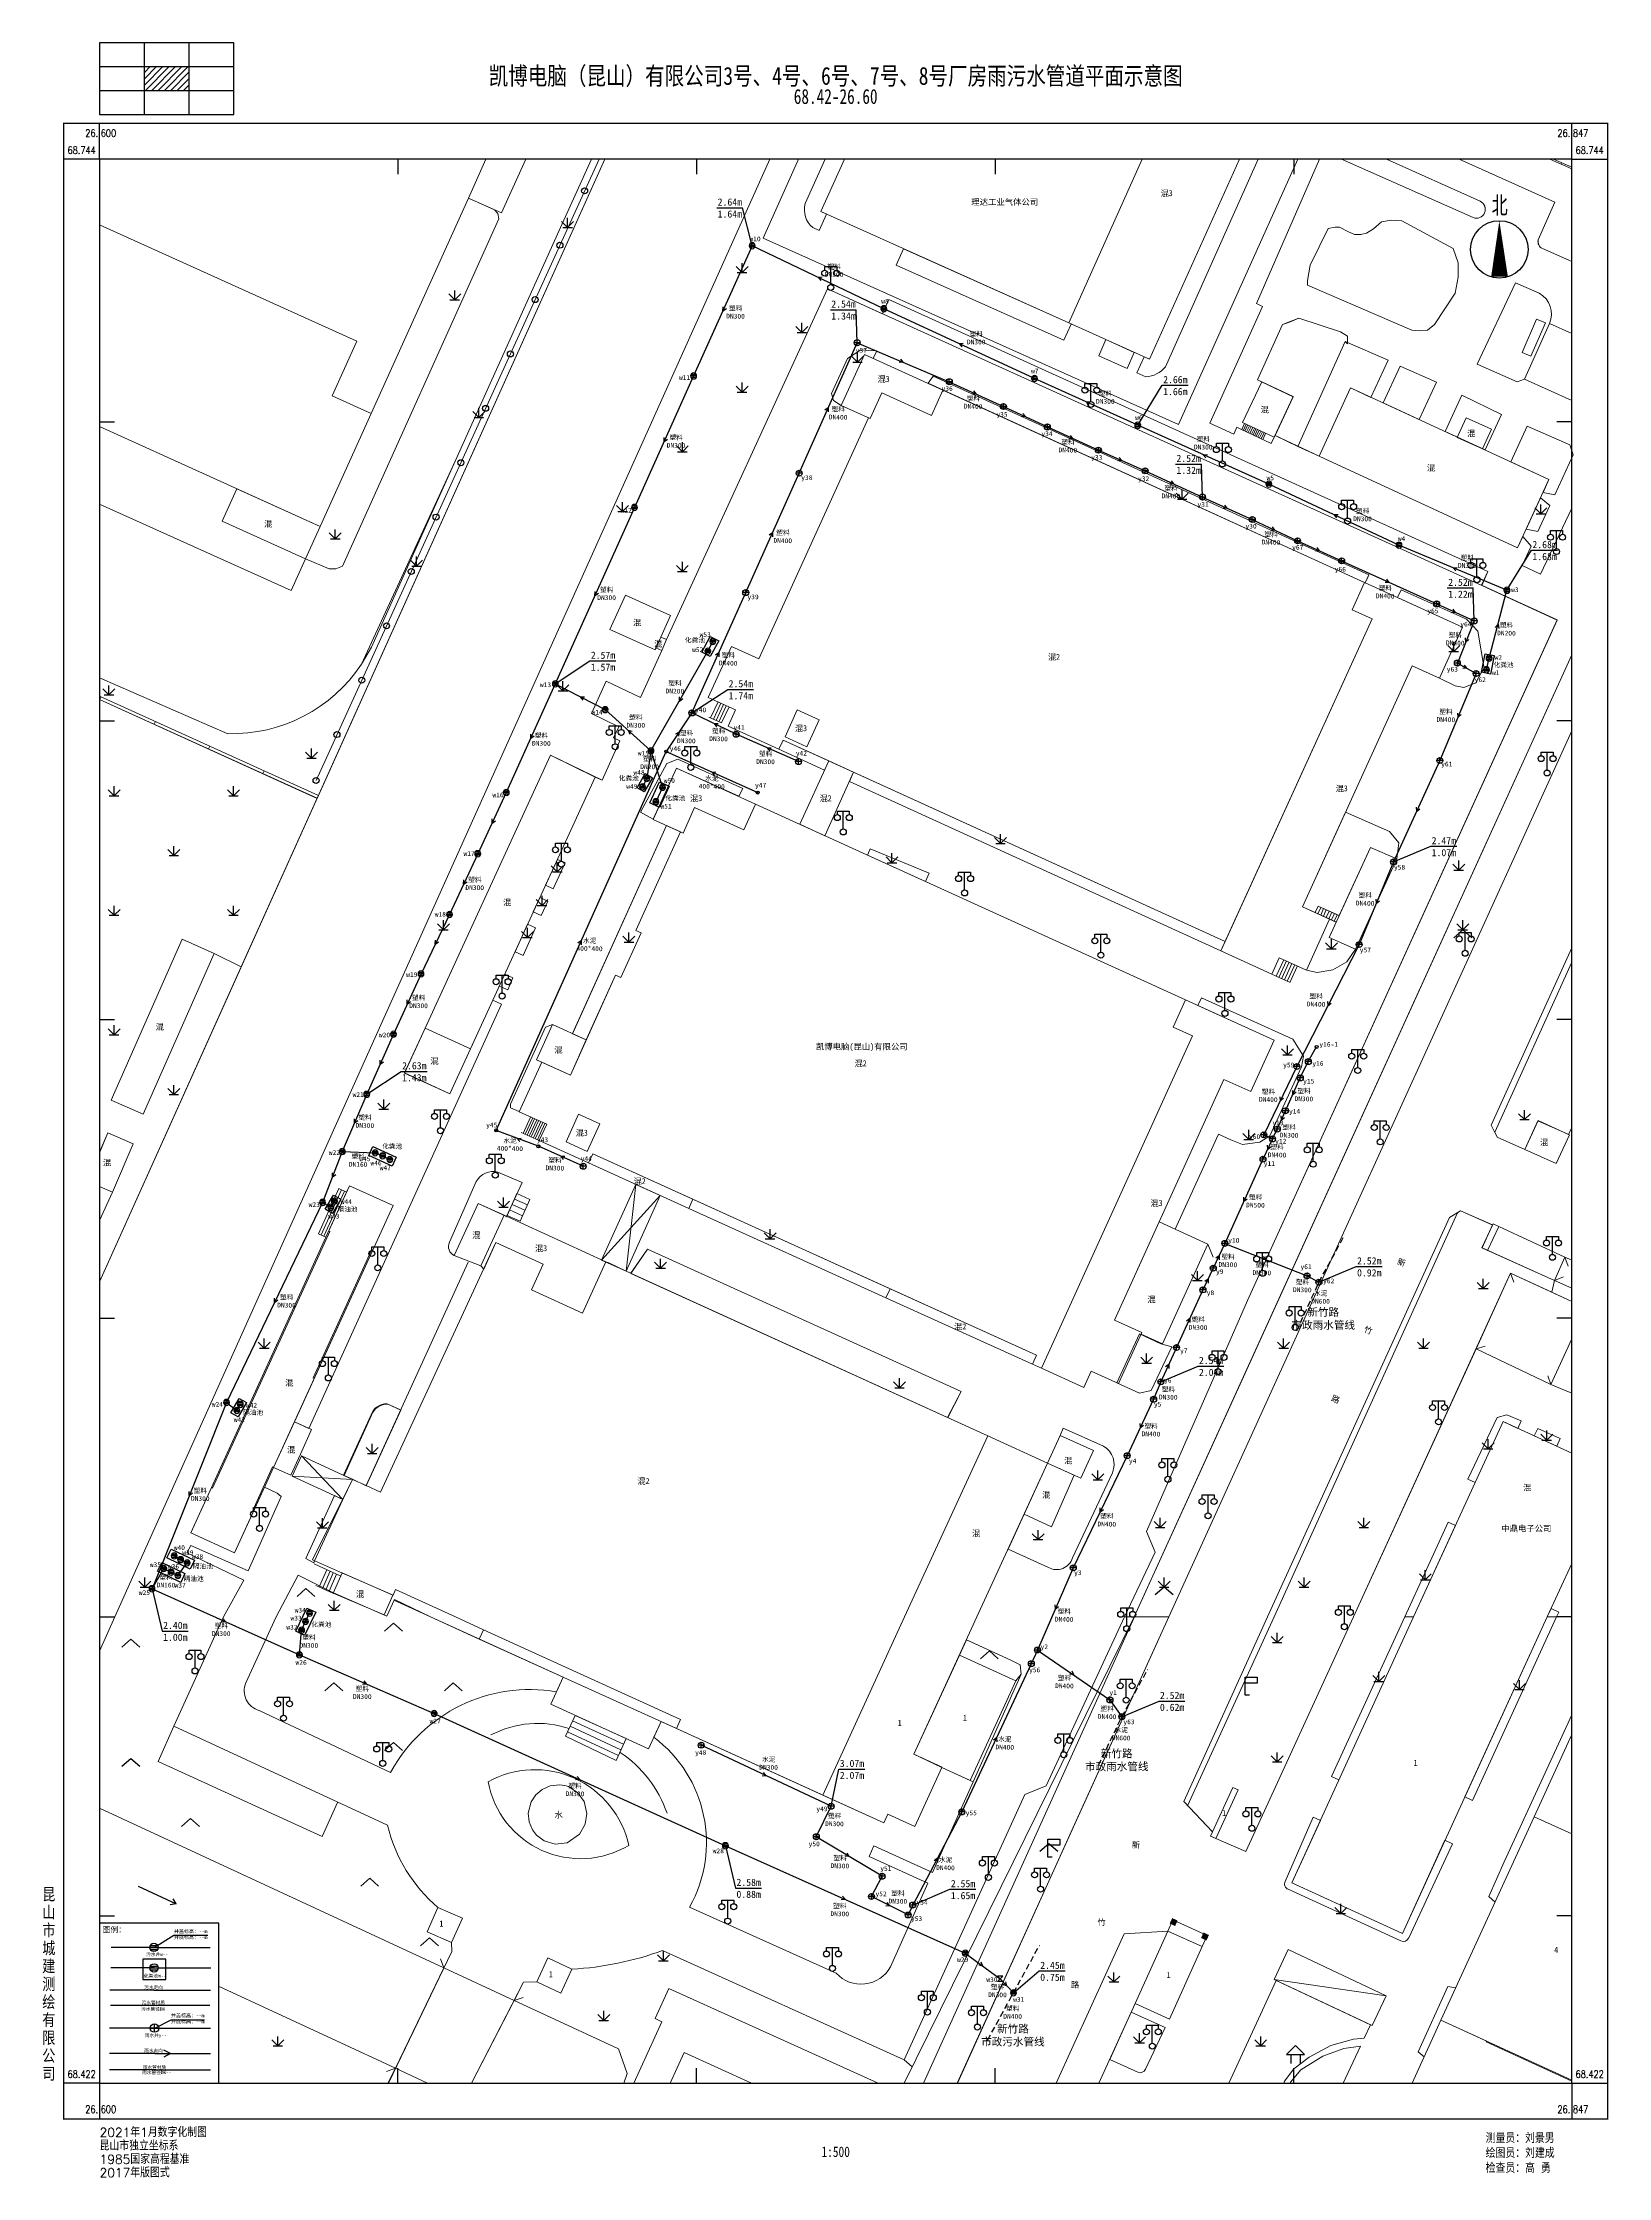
# Model space of a CAD drawing. Extents: x 26591 to 26853, y 68406 to 68763.
import ezdxf
from ezdxf.enums import TextEntityAlignment as Align

# ---------------------------------------------------------------- set-up
doc = ezdxf.new("R2010")
doc.units = 0
doc.header["$LTSCALE"] = 0.5
doc.linetypes.add('X5', pattern=[3, 2, -1])
doc.layers.get('0').update_dxf_attribs({"linetype": 'CONTINUOUS'})
for name, color, linetype in [('DX', 251, 'CONTINUOUS'), ('TK', 7, 'CONTINUOUS'), ('WS', 1, 'CONTINUOUS'), ('WSZDH', 246, 'CONTINUOUS'), ('WSZJ', 6, 'CONTINUOUS'), ('YS', 5, 'CONTINUOUS'), ('YSZDH', 160, 'CONTINUOUS'), ('YSZJ', 180, 'CONTINUOUS'), ('ZJ', 7, 'CONTINUOUS')]:
    doc.layers.add(name, color=color, linetype=linetype)
doc.styles.add('HZ', font='rs.shx', dxfattribs={"width": 0.8, "bigfont": 'hztxt.shx'})
doc.styles.add('宋体', font='')
doc.styles.add('等线体', font='simhei.ttf')
doc.styles.get('宋体').set_extended_font_data('SimSun')

# ---------------------------------------------------------------- blocks, each defined once
blk = doc.blocks.new('gc053')
for p, q in [((-1, 0), (1, 0)), ((-0.9, 0.43), (0.9, 0.43)), ((-0.88, -0.47), (0.88, -0.47))]:
    blk.add_line(p, q)
blk.add_circle((0, 0), 1)
blk = doc.blocks.new('gc043')
for p, q in [((-1, 0), (1, 0)), ((0, -1), (0, 1))]:
    blk.add_line(p, q)
blk.add_circle((0, 0), 1)
blk = doc.blocks.new('新块1')
at = {"layer": 'YS', "linetype": 'Continuous'}
for q in [(31357.87, 73630.72), (31358.74, 73630.74)]:
    blk.add_line((31358.33, 73629.91, 2.48), q, dxfattribs=at)
blk = doc.blocks.new('A$C1DA050DF')
at = {"layer": 'WS', "linetype": 'Continuous'}
for p, q in [((5.4, 13.44, 1.83), (1.15, 13.44)), ((5.4, 13.44, 1.83), (10.94, 13.44)), ((5.41, 11.41, 1.83), (1.12, 11.41)), ((5.41, 11.41, 1.83), (11.01, 11.41)), ((5.37, 9.2), (1.03, 9.2)), ((5.37, 9.2), (11, 9.2)), ((10.93, 7.68), (1.07, 7.68))]:
    blk.add_line(p, q, dxfattribs=at)
at = {"layer": 'WSZJ', "linetype": 'Continuous'}
for p, q in [((5.4, 13.44, 1.83), (7.37, 14.66)), ((7.37, 14.66), (10.73, 14.66))]:
    blk.add_line(p, q, dxfattribs=at)
at = {"layer": 'WSZJ', "linetype": 'Continuous', "flags": 128}
blk.add_lwpolyline([(4.28, 12.28), (4.28, 10.25), (6.58, 10.25), (6.58, 12.28)], close=True, dxfattribs=at)
at = {"layer": 'YS', "linetype": 'Continuous'}
for p, q in [((5.46, 5.45), (0.97, 5.45)), ((5.46, 5.45), (11, 5.45)), ((5.46, 2.93), (0.97, 2.93)), ((5.46, 2.93), (11, 2.93)), ((5.46, 1.32), (0.97, 1.32)), ((5.46, 1.32), (11, 1.32))]:
    blk.add_line(p, q, dxfattribs=at)
at = {"layer": 'YSZJ', "linetype": 'Continuous'}
for p, q in [((5.46, 5.45), (7.09, 6.28, -1.83)), ((7.09, 6.28, -1.83), (10.41, 6.28, -1.83))]:
    blk.add_line(p, q, dxfattribs=at)
at = {"layer": 'ZJ', "linetype": 'Continuous', "flags": 128}
blk.add_lwpolyline([(0, 15.83), (0, 0), (11.8, 0), (11.8, 15.83)], close=True, dxfattribs=at)
at = {"layer": 'WS', "linetype": 'Continuous', "xscale": 0.4143292466287676, "yscale": 0.4143292466324056, "zscale": 0.8286584932605514}
for p in [(5.38, 13.44, 1.83), (5.4, 11.41, 1.83)]:
    blk.add_blockref('gc053', p, dxfattribs=at)
at = {"layer": 'YS', "linetype": 'Continuous', "xscale": 0.4143292466287676, "yscale": 0.4143292466324056, "zscale": 0.8286584932605514}
blk.add_blockref('gc043', (5.44, 5.45), dxfattribs=at)
at = {"layer": 'YS', "linetype": 'Continuous', "xscale": 0.8286584932502592, "yscale": 0.8286584932502592, "zscale": 0.8286584932605514, "rotation": 90}
blk.add_blockref('新块1', (61021.09, -25982.41, -2.06), dxfattribs=at)
at = {"layer": 'WSZDH', "linetype": 'Continuous', "style": '宋体'}
for s, height, p in [('污水井w--', 0.331, (5.7, 12.6, 1.53)), ('w--', 0.345, (6.22, 10.47, 1.4))]:
    blk.add_text(s, height=height, dxfattribs=at).set_placement(p, align=Align.CENTER)
at = {"layer": 'WSZJ', "linetype": 'Continuous', "style": '宋体'}
for s, p in [('化粪池', (5.08, 10.46, 1.53)), ('污水走向', (5.35, 9.32)), ('污水管材质', (5.32, 7.8)), ('污水管径DN--', (5.56, 7.18))]:
    blk.add_text(s, height=0.331, dxfattribs=at).set_placement(p, align=Align.CENTER)
at = {"layer": 'WSZJ', "linetype": 'Continuous', "insert": (9.02, 15.21), "char_height": 0.354, "width": 6.4378, "attachment_point": 2, "style": '宋体'}
blk.add_mtext('井盖标高：--m\\P井底标高：--m', dxfattribs=at)
at = {"layer": 'YSZDH', "linetype": 'Continuous', "style": '宋体'}
blk.add_text('雨水井y--', height=0.331, dxfattribs=at).set_placement((5.56, 4.57, 1.89), align=Align.CENTER)
at = {"layer": 'YSZJ', "linetype": 'Continuous', "style": '宋体'}
for s, p in [('雨水走向', (5.35, 3.05)), ('雨水管材质', (5.44, 1.4)), ('雨水管径DN--', (5.66, 0.9))]:
    blk.add_text(s, height=0.331, dxfattribs=at).set_placement(p, align=Align.CENTER)
at = {"layer": 'YSZJ', "linetype": 'Continuous', "insert": (8.73, 6.87, -1.83), "char_height": 0.354, "width": 6.4378, "attachment_point": 2, "style": '宋体'}
blk.add_mtext('井盖标高：--m\\P井底标高：--m', dxfattribs=at)
at = {"layer": 'ZJ', "linetype": 'Continuous', "insert": (1.46, 15.48), "char_height": 0.552, "width": 2.8589, "attachment_point": 2, "style": '宋体'}
blk.add_mtext('图例：', dxfattribs=at)
blk = doc.blocks.new('北方向')
at = {"layer": 'TK', "linetype": 'Continuous', "flags": 128}
blk.add_lwpolyline([(37385.21, 70891.39, 0, 1, 0), (37385.22, 70888.04, 1, 1, 0)], format="xyseb", dxfattribs=at)
at = {"layer": 'TK', "linetype": 'Continuous'}
blk.add_circle((37385.21, 70889.67), 1.72, dxfattribs=at)
at = {"layer": 'TK', "linetype": 'Continuous', "style": 'HZ', "width": 0.8}
blk.add_text('北', height=1.2, dxfattribs=at).set_placement((37384.75, 70891.68, 5.07))
blk = doc.blocks.new('352101')
for p, q in [((-1, 2.9), (-1, 3.5)), ((-1, 3.5), (1, 3.5)), ((0, 0.5), (0, 3.5)), ((1, 3.5), (1, 2.9))]:
    blk.add_line(p, q)
for centre in [(-1, 2.4), (0, 0), (1, 2.4)]:
    blk.add_circle(centre, 0.5)
blk = doc.blocks.new('953011')
for p, q in [((-1, 1), (0, 0)), ((-0.8, 0), (0.8, 0)), ((0, 0), (0, 1.6)), ((0, 0), (1, 1))]:
    blk.add_line(p, q)
blk = doc.blocks.new('943001')
for p, q in [((0, 0), (-1.5, -1.32)), ((1.5, -1.32), (0, 0))]:
    blk.add_line(p, q)
blk = doc.blocks.new('937602')
at = {"linetype": 'Continuous'}
blk.add_circle((0, 0), 0.5, dxfattribs=at)
blk = doc.blocks.new('GC086')
for p, q in [((0, 0), (7, 0)), ((7, 0), (6.18, 0.57)), ((7, 0), (6.18, -0.57))]:
    blk.add_line(p, q)
blk = doc.blocks.new('GC076')
for p, q in [((0, 3), (2, 3)), ((0, 0), (0, 3)), ((2, 2), (0, 2)), ((0.7, 0), (0, 0)), ((2, 3), (2, 2))]:
    blk.add_line(p, q)
blk = doc.blocks.new('gc100')
for p, q in [((0, 3), (-1.5, 1.5)), ((-1.5, 1.5), (1.5, 1.5)), ((-0.8, 1.5), (-0.8, 0)), ((1.5, 1.5), (0, 3)), ((0.8, 1.5), (0.8, 0))]:
    blk.add_line(p, q)
blk = doc.blocks.new('GC002')
at = {"const_width": 1}
blk.add_lwpolyline([(-0.5, 0), (0.5, 0)], dxfattribs=at)
blk = doc.blocks.new('A$C697D6A6E')
at = {"linetype": 'Continuous'}
for p, q in [((2, 1), (0, 1)), ((1, 0), (1, 2))]:
    blk.add_line(p, q, dxfattribs=at)
blk.add_circle((1, 1), 1)
blk = doc.blocks.new('YSJ')
at = {"linetype": 'Continuous'}
blk.add_blockref('A$C697D6A6E', (-1, -1), dxfattribs=at)
blk = doc.blocks.new('PSYJ')
at = {"linetype": 'Continuous'}
for p, q in [((0.87, 0.5), (-0.87, 0.5)), ((1, 0), (-1, 0)), ((0.87, -0.5), (-0.87, -0.5))]:
    blk.add_line(p, q, dxfattribs=at)
at = {"linetype": 'Continuous', "flags": 128}
blk.add_lwpolyline([(-1, 0, 1), (1, 0, 1), (-1, 0, 1.572674)], format="xyb", dxfattribs=at)
blk = doc.blocks.new('A$C5EF8434D')
at = {"layer": 'WS', "linetype": 'Continuous'}
for p, q in [((0.87, 0.87), (0, 0.87)), ((0, 0.87), (0.87, 0)), ((0, 0), (0.87, 0.87)), ((0.87, 0), (0, 0))]:
    blk.add_line(p, q, dxfattribs=at)
blk = doc.blocks.new('A$C6B7A6D95')
at = {"layer": 'YS', "linetype": 'Continuous'}
blk.add_circle((0.25, 0.25), 0.25, dxfattribs=at)
blk = doc.blocks.new('新块')
at = {"layer": 'WS', "linetype": 'Continuous'}
for q in [(28733.01, 66304.67, 2.88), (28733, 66303.77, 2.88)]:
    blk.add_line((28732.11, 66304.24, 2.88), q, dxfattribs=at)
blk = doc.blocks.new('actkf1')
for p, q in [((45, 24), (0, 24)), ((0, 24), (0, 0)), ((15, 0), (15, 24)), ((30, 0), (30, 24)), ((45, 0), (45, 24)), ((0, 16), (45, 16)), ((0, 8), (45, 8)), ((0, 0), (45, 0))]:
    blk.add_line(p, q)
at = {"color": 0}
for p, q in [((15, 9.79), (21.21, 16)), ((15, 11.91), (19.09, 16)), ((15, 14.04), (16.96, 16)), ((15.33, 8), (23.33, 16)), ((17.45, 8), (25.45, 16)), ((19.57, 8), (27.57, 16)), ((21.69, 8), (29.69, 16)), ((23.81, 8), (30, 14.19)), ((25.94, 8), (30, 12.06)), ((28.06, 8), (30, 9.94))]:
    blk.add_line(p, q, dxfattribs=at)

msp = doc.modelspace()

# ---------------------------------------------------------------- linework, layer by layer
at = {"layer": 'DX', "color": 8, "linetype": 'Continuous', "lineweight": 18}
for p, q in [((26712.27, 68743.98), (26602.64, 68500)), ((26711.15, 68730.78), (26717.09, 68743.98)), ((26800.67, 68743.98), (26780.7, 68699.57)), ((26793.77, 68719.85), (26804.3, 68743.98)), ((26807.99, 68743.98), (26830.04, 68734.21)), ((26831.2, 68736.93), (26815.56, 68743.98)), ((26827.7, 68743.98), (26843.75, 68736.77)), ((26846.56, 68742.34), (26842.91, 68743.98)), ((26844.79, 68743.13), (26844.89, 68743.36)), ((26843.75, 68736.77), (26840.93, 68730.49)), ((26780.7, 68699.57), (26711.15, 68730.78)), ((26841.66, 68729.02), (26846.56, 68726.84)), ((26694.99, 68663.57), (26721.93, 68722.28)), ((26721.93, 68722.28), (26731.14, 68718.11)), ((26731.14, 68718.11), (26732.22, 68720.51)), ((26732.22, 68720.51), (26832.5, 68675)), ((26785.98, 68699.78), (26794.8, 68719.35)), ((26794.8, 68719.35), (26793.77, 68719.85)), ((26789.97, 68697.98), (26785.98, 68699.78)), ((26790.5, 68699.11), (26789.97, 68697.98)), ((26791.16, 68698.8), (26790.5, 68699.11)), ((26796.23, 68696.41), (26791.16, 68698.8)), ((26796.87, 68697.76), (26796.23, 68696.41)), ((26804.26, 68694.27), (26796.87, 68697.76)), ((26837.49, 68678.96), (26804.26, 68694.27)), ((26846.56, 68685.56), (26841.35, 68674.54)), ((26838.35, 68680.82), (26837.49, 68678.96)), ((26839.77, 68679.23), (26838.35, 68680.82)), ((26838.24, 68675.95), (26839.77, 68679.23)), ((26841.35, 68674.54), (26838.24, 68675.95)), ((26832.5, 68675), (26831.43, 68672.66)), ((26831.43, 68672.66), (26844.14, 68666.87)), ((26685.52, 68665.27), (26688.1, 68671)), ((26688.1, 68671), (26695.63, 68667.6)), ((26693.06, 68661.88), (26685.52, 68665.27)), ((26695.63, 68667.6), (26694.01, 68664.01)), ((26844.14, 68666.87), (26813.13, 68598.83)), ((26690.62, 68653.91), (26694.22, 68661.74)), ((26693.2, 68662.2), (26693.06, 68661.88)), ((26694.22, 68661.74), (26693.2, 68662.2)), ((26694.01, 68664.01), (26694.99, 68663.57)), ((26773.31, 68500), (26846.56, 68661)), ((26682.41, 68651.2), (26684.86, 68656.61)), ((26684.86, 68656.61), (26690.62, 68653.91)), ((26600.3, 68654.01), (26600.09, 68653.56)), ((26686.98, 68648.97), (26682.41, 68651.2)), ((26702.37, 68650.46), (26703.61, 68653.14)), ((26702.83, 68650.25), (26704.07, 68652.93)), ((26703.28, 68650.04), (26704.53, 68652.72)), ((26703.73, 68649.83), (26704.99, 68652.51)), ((26704.19, 68649.62), (26705.45, 68652.3)), ((26609.41, 68649.87), (26609.2, 68649.42)), ((26686.13, 68647.14), (26686.98, 68648.97)), ((26702.07, 68650.6), (26704.19, 68649.62)), ((26618.51, 68645.74), (26618.3, 68645.28)), ((26651.13, 68591.04), (26675.54, 68644.24)), ((26675.54, 68644.24), (26684.22, 68640.03)), ((26684.22, 68640.03), (26687.19, 68646.64)), ((26687.19, 68646.64), (26686.13, 68647.14)), ((26713.81, 68645.22), (26721.44, 68641.74)), ((26627.61, 68641.6), (26627.41, 68641.14)), ((26636.72, 68637.46), (26636.51, 68637)), ((26725.61, 68639.84), (26787.8, 68611.49)), ((26804.1, 68618.97), (26803.61, 68617.89)), ((26804.55, 68618.76), (26804.06, 68617.69)), ((26807.66, 68617.36), (26804.1, 68618.97)), ((26803.61, 68617.89), (26807.18, 68616.28)), ((26805.01, 68618.56), (26804.52, 68617.48)), ((26805.46, 68618.35), (26804.98, 68617.27)), ((26805.92, 68618.15), (26805.43, 68617.07)), ((26806.38, 68617.94), (26805.89, 68616.86)), ((26806.83, 68617.74), (26806.35, 68616.66)), ((26807.29, 68617.53), (26806.8, 68616.45)), ((26797.08, 68607.24), (26798.33, 68610)), ((26797.53, 68607.03), (26798.79, 68609.79)), ((26797.98, 68606.82), (26799.25, 68609.58)), ((26798.44, 68606.61), (26799.71, 68609.37)), ((26798.89, 68606.4), (26800.17, 68609.16)), ((26799.35, 68606.19), (26800.63, 68608.95)), ((26796.33, 68607.58, -2.07), (26797.08, 68607.24)), ((26799.39, 68606.16), (26797.08, 68607.24)), ((26635.11, 68531.57), (26667.38, 68602.55)), ((26665.89, 68603.23), (26658.73, 68587.58)), ((26667.38, 68602.55), (26665.89, 68603.23)), ((26784.55, 68603.63), (26783.95, 68602.32)), ((26813.13, 68598.83), (26792.26, 68552.94)), ((26658.73, 68587.58), (26651.13, 68591.04)), ((26801.32, 68592.08), (26795.99, 68580.54)), ((26674.93, 68582.45), (26674.93, 68582.45)), ((26674.93, 68582.45), (26674.93, 68582.45)), ((26674.93, 68582.45), (26674.93, 68582.45)), ((26674.93, 68582.45), (26674.93, 68582.45)), ((26674.93, 68582.45), (26674.93, 68582.45)), ((26674.93, 68582.45), (26674.93, 68582.45)), ((26674.93, 68582.45), (26674.93, 68582.45)), ((26674.93, 68582.45), (26674.93, 68582.45)), ((26674.93, 68582.45), (26674.93, 68582.45)), ((26674.93, 68582.45), (26674.93, 68582.45)), ((26674.93, 68582.45), (26674.93, 68582.45)), ((26674.93, 68582.45), (26674.93, 68582.45)), ((26674.93, 68582.45), (26674.93, 68582.45)), ((26674.93, 68582.45), (26674.93, 68582.45)), ((26674.93, 68582.45), (26674.93, 68582.45)), ((26688.22, 68557.86), (26689.85, 68572.4)), ((26649.2, 68568.85), (26632.7, 68532.67)), ((26636.69, 68564.14), (26640.14, 68571.69)), ((26640.59, 68571.49), (26637.14, 68563.94)), ((26641.05, 68571.28), (26637.6, 68563.73)), ((26641.41, 68571.11), (26637.96, 68563.56)), ((26641.41, 68571.11), (26640.14, 68571.69)), ((26640.14, 68571.69), (26641.41, 68571.11)), ((26641.41, 68571.11), (26641.9, 68572.18)), ((26641.9, 68572.18), (26649.2, 68568.85)), ((26668.31, 68567.21), (26669.95, 68570.86)), ((26669.13, 68569.03), (26671.29, 68568.07)), ((26669.54, 68569.95), (26671.7, 68568.98)), ((26669.95, 68570.86), (26672.11, 68569.89)), ((26672.11, 68569.89), (26670.48, 68566.24)), ((26684.12, 68559.73), (26693.94, 68570.53)), ((26668.31, 68567.21), (26670.48, 68566.24)), ((26668.72, 68568.12), (26670.89, 68567.15)), ((26615.33, 68514.07), (26637.96, 68563.56)), ((26636.69, 68564.14), (26637.96, 68563.56)), ((26637.96, 68563.56), (26636.69, 68564.14)), ((26845.41, 68560.23), (26845.98, 68558.73)), ((26836.29, 68557.52), (26836.86, 68556.03)), ((26843.67, 68556.33), (26845.17, 68556.9)), ((26792.26, 68552.94), (26775.35, 68514.31)), ((26830.53, 68544.87), (26832.07, 68545.31)), ((26843.08, 68538.88), (26842.53, 68540.38)), ((26632.7, 68532.67), (26635.11, 68531.57)), ((26640.77, 68519.68), (26633.85, 68526.98)), ((26632.29, 68523.58), (26642.43, 68523.03)), ((26627.7, 68521.72), (26622.68, 68510.71)), ((26624.93, 68507.71), (26630.44, 68520.18)), ((26629.8, 68520.72), (26627.7, 68521.72)), ((26630.44, 68520.18), (26629.8, 68520.72)), ((26614.68, 68510.73), (26615.36, 68511.98)), ((26622.68, 68510.71), (26615.33, 68514.07)), ((26615.36, 68511.98), (26624.93, 68507.71)), ((26775.35, 68514.31), (26776.79, 68510.84)), ((26624.2, 68506.18), (26614.68, 68510.73)), ((26635.98, 68508.88), (26640.45, 68506.84)), ((26776.79, 68510.84), (26771.69, 68500)), ((26620.82, 68500), (26624.2, 68506.18)), ((26636.28, 68505.27), (26639.14, 68503.97)), ((26636.83, 68505.03), (26638.1, 68507.89)), ((26637.38, 68504.79), (26638.65, 68507.64)), ((26637.93, 68504.54), (26639.2, 68507.4)), ((26638.48, 68504.3), (26639.75, 68507.16)), ((26771.69, 68500), (26773.31, 68500)), ((26678.08, 68480.04), (26679.68, 68483.53)), ((26679.68, 68483.53), (26688.21, 68479.65)), ((26678.43, 68480.8), (26686.93, 68476.8)), ((26678.84, 68481.71), (26687.36, 68477.75)), ((26679.26, 68482.62), (26687.78, 68478.7)), ((26688.21, 68479.65), (26686.58, 68476)), ((26659.02, 68444.03), (26648.43, 68421.98)), ((26659.02, 68444.03), (26658.99, 68445.49)), ((26649.62, 68424.46), (26657.7, 68441.27)), ((26657.7, 68441.27), (26657.17, 68442.78)), ((26662.34, 68421.98), (26671.05, 68438.89)), ((26671.05, 68438.89), (26673.26, 68438.92)), ((26815.51, 68436.6), (26796.72, 68439.33)), ((26669.47, 68435.81), (26662.34, 68421.98)), ((26669.47, 68435.81), (26670.99, 68436.3)), ((26649.62, 68424.46), (26648.11, 68423.93))]:
    msp.add_line(p, q, dxfattribs=at)
at = {"layer": 'DX', "color": 8, "linetype": 'Continuous', "lineweight": 18, "flags": 128}
for points in [[(26600.06, 68732.97), (26643.11, 68713.5), (26638.99, 68704.39), (26645.53, 68701.43), (26661.83, 68737.48), (26664.76, 68743.98)], [(26684.65, 68743.98), (26636.69, 68637.47), (26600.06, 68654.12)], [(26684.65, 68743.98), (26600.06, 68556.11)], [(26712.27, 68743.98), (26602.64, 68500)], [(26683.7, 68743.98), (26636.31, 68640)], [(26671.42, 68743.98), (26667.38, 68734.99), (26661.83, 68737.48)], [(26717.09, 68743.98), (26711.15, 68730.78)], [(26717.09, 68743.98), (26711.15, 68730.78)], [(26800.67, 68743.98), (26780.7, 68699.57), (26711.15, 68730.78)], [(26724.78, 68743.98), (26720.84, 68735.21), (26762.33, 68716.58), (26774.63, 68743.98)], [(26774.63, 68743.98), (26762.33, 68716.58), (26775.87, 68710.5), (26790.9, 68743.98)], [(26804.3, 68743.98), (26793.77, 68719.85), (26794.8, 68719.35), (26785.98, 68699.78), (26789.97, 68697.98), (26790.5, 68699.11), (26791.16, 68698.8)], [(26842.91, 68743.98), (26846.56, 68742.34)], [(26843.52, 68743.98), (26846.56, 68742.62)], [(26666.2, 68735.52), (26666.72, 68734.88), (26666.93, 68733.98), (26640.71, 68675.84), (26639.61, 68675.42), (26638.51, 68675.42), (26634.53, 68677.1)], [(26600.06, 68732.97), (26643.11, 68713.5), (26638.99, 68704.39), (26645.53, 68701.43), (26636.99, 68682.53), (26600.06, 68699.22)], [(26734.67, 68729), (26733.45, 68726.27), (26761.54, 68713.7), (26762.75, 68716.39)], [(26694.99, 68663.57), (26721.93, 68722.28)], [(26792.26, 68552.94), (26844.12, 68666.83), (26831.48, 68672.63), (26721.93, 68722.28)], [(26831.48, 68672.63), (26832.5, 68675), (26732.22, 68720.51), (26731.14, 68718.11)], [(26809.03, 68713.09), (26809.03, 68714.34), (26807.85, 68715.08), (26800.84, 68717.37), (26799.29, 68716.7), (26798.11, 68716.33), (26793.92, 68707.07), (26794.64, 68706.74)], [(26846.56, 68714.83), (26842.85, 68716.49), (26838.63, 68707.15), (26846.56, 68703.62)], [(26724.24, 68702.78), (26722.94, 68703.57), (26722.63, 68704.77), (26725.3, 68710.61), (26727.54, 68712.1), (26730.19, 68711.92), (26729.6, 68710.62)], [(26768.57, 68713.78), (26767.37, 68711.09), (26772.11, 68708.97), (26773.31, 68711.65)], [(26815.79, 68710.32), (26808.62, 68713.49), (26800.72, 68695.9)], [(26800.72, 68695.9), (26804.26, 68694.27), (26809.5, 68705.7), (26812.93, 68704.12), (26815.79, 68710.32)], [(26814.97, 68703.18), (26817.81, 68709.35), (26823.91, 68706.66), (26821.02, 68700.39)], [(26739.61, 68707.64), (26812.6, 68674.4), (26811.99, 68673.06)], [(26825.37, 68698.39), (26828.17, 68704.47), (26834.79, 68701.26), (26832.05, 68695.31)], [(26791.16, 68698.8), (26796.23, 68696.41)], [(26791.3, 68698.73), (26791.78, 68699.76)], [(26791.57, 68698.61), (26792.05, 68699.63)], [(26791.84, 68698.48), (26792.32, 68699.5)], [(26792.11, 68698.35), (26792.59, 68699.37)], [(26792.38, 68698.22), (26792.86, 68699.24)], [(26792.65, 68698.09), (26793.13, 68699.11)], [(26792.92, 68697.97), (26793.41, 68698.99)], [(26793.19, 68697.84), (26793.68, 68698.86)], [(26793.47, 68697.71), (26793.95, 68698.73)], [(26793.74, 68697.58), (26794.22, 68698.6)], [(26794.01, 68697.45), (26794.49, 68698.47)], [(26794.28, 68697.33), (26794.76, 68698.35)], [(26794.55, 68697.2), (26795.03, 68698.22)], [(26794.82, 68697.07), (26795.3, 68698.09)], [(26796.23, 68696.41), (26796.71, 68697.43)], [(26804.26, 68694.27), (26796.87, 68697.76)], [(26841.75, 68688.22), (26843.73, 68687.8), (26846.78, 68694.51), (26846.21, 68696.15), (26839.09, 68699.31), (26836.34, 68693.33)], [(26838.92, 68682.07), (26840.89, 68681.67), (26842.91, 68686), (26841.32, 68687.29)], [(26634.53, 68677.1), (26632.16, 68671.82), (26600.06, 68686.26)], [(26846.56, 68685.56), (26841.35, 68674.54), (26838.24, 68675.95), (26839.77, 68679.23), (26838.35, 68680.82)], [(26824.41, 68657.13), (26827.04, 68655.86), (26828.51, 68655.55), (26830.47, 68656.36), (26831.37, 68658), (26831.89, 68658.76), (26830.82, 68664.96), (26828.92, 68666.99), (26817.97, 68671.93), (26817.37, 68670.61)], [(26694.22, 68661.74), (26690.62, 68653.91), (26684.86, 68656.61)], [(26846.56, 68661), (26791.62, 68540.2), (26773.31, 68500), (26779.1, 68500), (26846.56, 68648.32)], [(26773.31, 68500), (26791.62, 68540.2), (26846.56, 68661)], [(26682.41, 68651.2), (26684.86, 68656.61)], [(26636.72, 68637.46), (26600.06, 68654.12)], [(26600.06, 68653.57), (26636.49, 68637.01), (26623.79, 68608.81), (26619.27, 68611.06), (26613.9, 68613.43), (26602.01, 68586.5), (26607.38, 68584.13), (26619.26, 68611.04), (26623.79, 68608.81), (26600.06, 68556.11)], [(26636.51, 68637), (26600.06, 68653.57)], [(26682.41, 68651.2), (26686.98, 68648.97)], [(26684.22, 68640.03), (26687.19, 68646.64), (26686.13, 68647.14), (26686.98, 68648.97)], [(26779.1, 68500), (26846.56, 68648.32)], [(26687.19, 68646.64), (26686.13, 68647.14)], [(26684.22, 68640.03), (26683.05, 68640.57)], [(26692.76, 68633.55), (26690.62, 68634.71), (26695.02, 68642.83), (26696.91, 68643.54), (26707.77, 68638.65), (26707.08, 68637.38)], [(26808.7, 68634.72), (26816.05, 68631.46), (26817.61, 68629.55), (26817.29, 68626.87), (26810.33, 68611.76), (26808.9, 68609.67), (26806.56, 68608.28), (26803.94, 68607.86), (26802.13, 68608.27)], [(26679.23, 68597.63), (26695.01, 68632.44)], [(26676.01, 68621.88), (26677.99, 68626.19), (26676.71, 68626.78)], [(26728.66, 68627.49), (26729.09, 68628.54), (26738.97, 68624.49), (26738.33, 68623.1)], [(26817.29, 68626.87), (26812.84, 68628.76), (26805.93, 68613.72), (26810.33, 68611.76)], [(26676.01, 68621.88), (26674.73, 68622.47)], [(26674, 68617.39), (26675.11, 68619.8), (26673.79, 68620.41)], [(26670.97, 68610.72), (26673.07, 68615.31), (26671.73, 68615.93)], [(26674, 68617.39), (26672.68, 68617.99)], [(26846.56, 68611.99), (26833.08, 68582.31), (26834.09, 68580.28), (26838.68, 68578.23)], [(26670.97, 68610.72), (26669.62, 68611.34)], [(26846.56, 68609.57), (26833.65, 68581.16)], [(26846.56, 68581.9), (26846.03, 68580.73), (26840.94, 68583.09), (26838.68, 68578.23), (26834.09, 68580.28), (26833.65, 68581.16), (26846.56, 68609.57)], [(26668.4, 68604.95), (26666.98, 68605.6)], [(26668.4, 68604.95), (26669.28, 68606.97), (26667.9, 68607.6)], [(26635.11, 68531.57), (26667.38, 68602.55)], [(26667.38, 68602.55), (26665.89, 68603.23)], [(26801.32, 68592.08), (26801.64, 68593.84), (26799.88, 68596.68), (26784.55, 68603.63)], [(26675.88, 68599.14), (26674.72, 68598.7), (26668.88, 68585.84), (26668.84, 68585.19), (26670.31, 68584.6), (26670.34, 68584.53)], [(26671.01, 68580.94), (26672.24, 68583.66)], [(26671.34, 68580.79), (26672.58, 68583.51)], [(26671.68, 68580.63), (26672.91, 68583.36)], [(26672.01, 68580.48), (26673.25, 68583.2)], [(26672.35, 68580.33), (26673.58, 68583.05)], [(26600.06, 68566.34), (26602.21, 68571.1), (26605.68, 68579.21), (26601.44, 68581.03), (26600.06, 68577.68)], [(26600.06, 68572.02), (26602.21, 68571.1), (26605.68, 68579.21), (26601.44, 68581.03), (26600.06, 68577.8)], [(26670.67, 68581.09), (26673.69, 68579.72)], [(26672.69, 68580.18), (26673.92, 68582.9)], [(26673.02, 68580.03), (26674.26, 68582.75)], [(26673.36, 68579.87), (26674.59, 68582.6)], [(26787.39, 68580.81), (26780.15, 68564.91)], [(26787.39, 68580.81), (26789.45, 68579.88)], [(26846.03, 68580.73), (26846.56, 68581.9)], [(26693.94, 68570.53), (26689.85, 68572.4)], [(26602.21, 68571.1), (26600.06, 68566.34)], [(26698.71, 68568.38), (26731.73, 68553.42)], [(26795.64, 68500), (26826.08, 68566.84), (26827.95, 68567.97), (26833.33, 68565.59)], [(26827.42, 68567.65), (26796.74, 68500)], [(26834.33, 68565.37), (26845.41, 68560.23)], [(26618.79, 68521.64), (26637.96, 68563.56)], [(26785.64, 68562.41), (26786.54, 68560.23)], [(26843.67, 68556.33), (26831.52, 68561.77)], [(26636, 68539.92), (26645.75, 68561.3)], [(26661.8, 68559.4), (26644.72, 68521.98)], [(26684.12, 68559.73), (26688.22, 68557.86)], [(26689.01, 68557.54), (26691.8, 68561.57), (26744.33, 68537.71), (26742.07, 68533.38)], [(26846.56, 68559.71), (26845.41, 68560.23), (26843.67, 68556.33), (26846.56, 68555.04)], [(26846.56, 68552.8), (26836.29, 68557.52), (26830.53, 68544.87), (26843.08, 68538.88), (26846.56, 68546.57)], [(26846.56, 68555.04), (26843.67, 68556.33), (26843.2, 68554.35), (26846.56, 68552.8)], [(26792.26, 68552.94), (26775.35, 68514.31), (26776.79, 68510.84), (26771.69, 68500)], [(26777.76, 68545.71), (26779.59, 68545.22), (26776.15, 68537.88), (26774.16, 68537.48), (26770.38, 68539.2)], [(26810, 68500), (26830.53, 68544.87)], [(26846.56, 68546.57), (26843.08, 68538.88), (26846.56, 68537.43)], [(26846.56, 68537.43), (26843.08, 68538.88)], [(26838.1, 68532.82), (26835.71, 68533.81), (26834.07, 68533.41), (26829.16, 68523.08), (26830.4, 68522.51)], [(26838.1, 68532.82), (26837.52, 68531.57)], [(26844.63, 68529.85), (26840.85, 68531.53), (26840.28, 68530.31)], [(26844.63, 68529.85), (26844.04, 68528.58)], [(26642.43, 68523.03), (26633.85, 68526.98)], [(26626.06, 68518.13), (26629.2, 68525.01)], [(26632.29, 68523.58), (26640.77, 68519.68)], [(26615.36, 68511.98), (26624.93, 68507.71), (26630.44, 68520.18), (26629.8, 68520.72), (26627.7, 68521.72)], [(26639.39, 68520.31), (26634.59, 68509.8), (26635.91, 68509.08)], [(26825.86, 68515.84), (26818.59, 68500)], [(26825.86, 68515.84), (26827.08, 68515.28)], [(26615.36, 68511.98), (26614.68, 68510.73), (26624.2, 68506.18), (26620.82, 68500)], [(26846.56, 68508.95), (26846.36, 68508.51), (26846.56, 68508.42)], [(26846.56, 68508.42), (26846.36, 68508.51)], [(26639.21, 68504.05), (26633.34, 68506.99), (26629.62, 68500)], [(26649.32, 68502.82), (26655.49, 68500)], [(26843.09, 68501.39), (26844.38, 68500.8), (26844.01, 68500)], [(26602.64, 68500), (26600.06, 68494.25)], [(26602.64, 68500), (26600.06, 68494.25)], [(26655.49, 68500), (26663.63, 68496.31), (26664.34, 68497.86)], [(26659.67, 68500), (26664.34, 68497.86), (26697.35, 68482.86), (26696.64, 68481.31), (26721.15, 68470.17), (26734.85, 68500)], [(26664.34, 68497.86), (26663.63, 68496.31), (26696.64, 68481.31), (26697.35, 68482.86)], [(26734.85, 68500), (26721.15, 68470.17), (26731.39, 68465.52), (26732.06, 68466.97), (26736.58, 68464.92), (26741.11, 68474.79), (26736.42, 68477.03), (26746.97, 68500)], [(26773.31, 68500), (26734.8, 68421.98)], [(26743.63, 68421.98), (26779.1, 68500), (26773.31, 68500), (26734.8, 68421.98)], [(26738.04, 68421.98), (26773.34, 68500)], [(26762.76, 68464.03), (26779.1, 68500)], [(26795.64, 68500), (26781.6, 68469.09), (26786.39, 68464.06)], [(26782.24, 68468.41), (26796.74, 68500)], [(26796.74, 68500), (26782.24, 68468.41)], [(26786.98, 68462.9), (26791.98, 68460.74), (26810, 68500)], [(26820.08, 68500), (26799.71, 68455.53), (26818.19, 68447.04), (26842.46, 68500)], [(26818.59, 68500), (26806.34, 68473.29), (26807.58, 68472.72)], [(26818.59, 68500), (26806.34, 68473.29), (26807.58, 68472.72)], [(26828.66, 68469.89), (26829.93, 68469.31), (26844.01, 68500)], [(26677.68, 68489.93), (26675.59, 68485.39), (26691.98, 68477.94), (26694.07, 68482.48)], [(26846.56, 68483.61), (26837.91, 68464.83), (26835.26, 68458.99), (26832.67, 68453.23), (26833.71, 68452.28)], [(26612.5, 68481.72), (26609.85, 68475.83), (26637.31, 68463.28), (26639.91, 68468.94)], [(26846.56, 68480.32), (26840.26, 68466.57), (26846.56, 68463.68)], [(26600.06, 68468), (26657.7, 68441.27)], [(26600.06, 68468), (26657.7, 68441.27)], [(26846.56, 68463.68), (26840.26, 68466.57), (26824.66, 68432.52), (26846.56, 68422.49)], [(26743.73, 68421.98), (26762.76, 68464.03)], [(26654.97, 68421.98), (26649.62, 68424.46), (26657.7, 68441.27), (26669.47, 68435.81), (26662.34, 68421.98)], [(26620, 68438.19), (26649.62, 68424.46), (26648.32, 68421.98)], [(26689.52, 68421.98), (26694.18, 68432.22), (26693.09, 68432.8), (26695.36, 68437.81), (26730.45, 68421.98)], [(26689.52, 68421.98), (26694.18, 68432.22), (26693.09, 68432.8), (26695.36, 68437.81), (26730.45, 68421.98)], [(26789.16, 68421.98), (26797.08, 68439.16)], [(26798.34, 68421.98), (26798.44, 68422.29), (26800, 68424.38), (26802.57, 68426.33), (26806.24, 68428.26), (26810.03, 68429.34), (26811.79, 68429.5), (26812.84, 68431.75), (26797.08, 68439.16), (26789.16, 68421.98)], [(26827.13, 68437.91), (26825.83, 68438.13), (26820.82, 68427.22), (26821.84, 68426.4)], [(26812.84, 68431.75), (26811.79, 68429.5), (26810.03, 68429.34), (26806.24, 68428.26), (26802.57, 68426.33), (26800, 68424.38), (26798.44, 68422.29), (26798.34, 68421.98)], [(26819.82, 68421.98), (26824.66, 68432.52), (26832.31, 68429.02), (26832.24, 68428.87), (26846.56, 68422.3)], [(26799.45, 68421.98), (26799.47, 68422.15), (26801.22, 68424.21), (26804.86, 68426.47), (26808.39, 68427.77), (26811.16, 68428.15), (26808.29, 68421.98)], [(26808.29, 68421.98), (26811.16, 68428.15), (26808.39, 68427.77), (26804.86, 68426.47), (26801.22, 68424.21), (26799.47, 68422.15), (26799.45, 68421.98)]]:
    msp.add_lwpolyline(points, dxfattribs=at)
for points in [[(26600.06, 68657.2), (26621.54, 68647.82, 0.257382), (26643.91, 68659.46), (26645.57, 68662.32), (26659.6, 68693.45), (26677.54, 68733.14), (26682.42, 68743.98)], [(26682.42, 68743.98), (26677.54, 68733.14), (26659.6, 68693.45), (26643.91, 68659.46, -0.257382), (26621.54, 68647.82), (26600.06, 68657.2)], [(26721.54, 68743.98), (26718.2, 68736.55, 0.290336), (26719.46, 68732.53), (26720.56, 68732.04), (26721.79, 68734.78), (26720.84, 68735.21), (26724.78, 68743.98)], [(26721.54, 68743.98), (26718.2, 68736.55, 0.290336), (26719.46, 68732.53), (26720.56, 68732.04), (26721.79, 68734.78)], [(26790.9, 68743.98), (26775.87, 68710.5), (26774.96, 68710.91), (26773.76, 68708.23), (26775.22, 68707.58, 0.224186), (26778.52, 68709.24), (26794.06, 68743.98)], [(26794.06, 68743.98), (26778.52, 68709.24, -0.224186), (26775.22, 68707.58), (26773.76, 68708.23), (26774.96, 68710.91)], [(26807.99, 68743.98), (26830.04, 68734.21, 0.983158), (26831.2, 68736.93), (26815.56, 68743.98)], [(26846.56, 68726.84), (26841.66, 68729.02, -0.359967), (26840.93, 68730.49), (26843.75, 68736.77), (26827.7, 68743.98)], [(26838.63, 68707.15), (26837.41, 68706.72), (26830.74, 68709.66), (26837.16, 68723.28), (26841.12, 68721.56, -0.377801), (26842.85, 68716.49, -0.675539)], [(26668.12, 68566.89), (26670.8, 68572.7), (26666.76, 68574.44, 0.342952), (26663.13, 68572.89), (26658.63, 68562.72, 0.404556), (26659.45, 68560.47)], [(26650.43, 68534.65), (26648.22, 68535.66, 0.332206), (26645.52, 68533.82), (26640.91, 68523.73)], [(26761.42, 68531.58), (26768.18, 68528.58, -0.382109), (26769.64, 68524.15), (26762.97, 68509.9, -0.480216), (26758.92, 68508.29), (26752.2, 68511.34)], [(26620.82, 68500), (26612.5, 68481.72), (26648.28, 68465.15, 0.157086), (26656.72, 68451.36)], [(26629.62, 68500), (26624.55, 68488.98, 0.452469), (26626.8, 68484.33), (26648.79, 68473.97, -0.32008), (26676.56, 68487.49), (26677.68, 68489.93), (26655.49, 68500)], [(26629.62, 68500), (26624.55, 68488.98, 0.452469), (26626.8, 68484.33), (26648.79, 68473.97, -0.32008), (26676.56, 68487.49, -0.316969)], [(26771.69, 68500), (26758.53, 68471.74), (26755.01, 68470.27), (26734.8, 68425.86), (26694.33, 68444.18, -0.07565), (26679.16, 68441.07)], [(26692.87, 68479.87, -0.376086), (26698.85, 68451.45), (26723.41, 68440.38, 0.511645), (26732.47, 68441.42), (26738.74, 68455.45), (26728.92, 68459.91), (26729.71, 68461.67), (26739.53, 68457.21), (26746.32, 68472.41)], [(26734.8, 68421.98), (26736.14, 68424.7), (26734.8, 68425.86), (26694.33, 68444.18, -0.07565), (26679.16, 68441.07), (26677.29, 68437.05), (26673.26, 68438.92), (26671.05, 68438.89), (26669.47, 68435.81), (26686.92, 68427.72), (26688.42, 68423.58), (26687.82, 68421.98)]]:
    msp.add_lwpolyline(points, format="xyb", dxfattribs=at)
for points in [[(26666.93, 68733.98), (26666.72, 68734.88), (26666.2, 68735.52), (26661.83, 68737.48), (26645.53, 68701.43), (26636.99, 68682.53), (26634.53, 68677.1), (26638.51, 68675.42), (26639.61, 68675.42), (26640.71, 68675.84)], [(26827.56, 68726.63), (26826.72, 68729.05), (26818.09, 68733.68), (26816.3, 68733.79), (26814.72, 68733.47), (26813.35, 68732.31), (26812.19, 68731.58), (26811.25, 68731.37), (26810.2, 68731.37), (26809.04, 68731.89), (26807.67, 68732.63), (26806.93, 68732.63), (26805.75, 68732.37), (26802.75, 68726.22), (26802.3, 68723.67), (26802.3, 68722.92), (26819.77, 68715.38), (26821.14, 68715.27), (26822.4, 68715.38), (26823.56, 68716.32), (26827.03, 68721.58), (26827.56, 68724.21)], [(26805.75, 68732.37), (26802.75, 68726.22), (26802.3, 68723.67), (26802.3, 68722.92), (26819.77, 68715.38), (26821.14, 68715.27), (26822.4, 68715.38), (26823.56, 68716.32), (26827.03, 68721.58), (26827.56, 68724.21), (26827.56, 68726.63), (26826.72, 68729.05), (26818.09, 68733.68), (26816.3, 68733.79), (26814.72, 68733.47), (26813.35, 68732.31), (26812.19, 68731.58), (26811.25, 68731.37), (26810.2, 68731.37), (26809.04, 68731.89), (26807.67, 68732.63), (26806.93, 68732.63)], [(26734.67, 68729), (26733.45, 68726.27), (26761.54, 68713.7), (26762.75, 68716.39), (26762.33, 68716.58)], [(26800.72, 68695.9), (26808.62, 68713.49), (26809.03, 68713.09), (26809.03, 68714.34), (26807.85, 68715.08), (26800.84, 68717.37), (26798.11, 68716.33), (26793.92, 68707.07), (26794.63, 68706.73), (26799.92, 68704.23), (26796.87, 68697.76)], [(26840.65, 68717.22), (26842.14, 68716.58), (26839.73, 68710.99), (26838.24, 68711.63)], [(26724.24, 68702.78), (26722.94, 68703.57), (26722.63, 68704.77), (26725.3, 68710.61), (26727.54, 68712.1), (26730.19, 68711.92), (26729.6, 68710.62), (26728.12, 68711.3)], [(26773.31, 68711.65), (26768.57, 68713.78), (26767.37, 68711.09), (26772.11, 68708.97)], [(26729.11, 68700.56), (26724.24, 68702.78), (26728.12, 68711.3), (26741.27, 68705.3), (26739.34, 68701.07), (26731.06, 68704.85)], [(26823.91, 68706.66), (26817.81, 68709.35), (26814.97, 68703.18), (26821.02, 68700.39)], [(26813.12, 68667.05), (26809.8, 68668.56), (26811.88, 68673.11), (26741.27, 68705.3), (26739.34, 68701.07), (26731.06, 68704.85), (26729.11, 68700.56), (26728.81, 68700.69), (26710.42, 68660.35), (26705.85, 68662.43), (26701.95, 68653.9), (26706.53, 68651.81), (26705.3, 68649.1), (26713.81, 68645.22), (26714.52, 68646.77), (26788.51, 68613.05)], [(26812.49, 68674.15), (26812.6, 68674.4), (26739.61, 68707.64), (26738.79, 68706.51), (26811.99, 68673.06)], [(26794.64, 68706.74), (26791.42, 68699.92), (26796.71, 68697.43), (26799.93, 68704.24)], [(26809.5, 68705.7), (26804.26, 68694.27), (26837.5, 68678.96), (26842.74, 68690.39)], [(26834.79, 68701.26), (26828.17, 68704.47), (26825.37, 68698.39), (26832.05, 68695.31)], [(26827.36, 68697.41), (26828.86, 68700.7), (26833.1, 68698.78), (26831.6, 68695.48)], [(26846.78, 68694.51), (26846.21, 68696.15), (26839.09, 68699.31), (26836.34, 68693.33), (26842.74, 68690.39), (26841.75, 68688.22), (26843.73, 68687.8)], [(26623.06, 68688.82), (26620.61, 68683.39), (26634.53, 68677.1), (26636.99, 68682.53)], [(26842.91, 68686), (26841.32, 68687.29), (26838.92, 68682.07), (26840.89, 68681.67)], [(26787.79, 68611.48), (26796.33, 68607.59), (26797.58, 68610.34), (26802.13, 68608.27), (26806.02, 68616.79), (26801.47, 68618.87), (26819.86, 68659.2), (26824.41, 68657.13), (26828.28, 68665.64), (26811.88, 68673.11), (26809.8, 68668.56), (26813.12, 68667.05)], [(26685.52, 68665.27), (26693.06, 68661.88), (26695.63, 68667.6), (26688.1, 68671)], [(26824.41, 68657.13), (26827.04, 68655.86), (26828.51, 68655.55), (26830.47, 68656.36), (26831.37, 68658), (26831.89, 68658.76), (26830.82, 68664.96), (26828.92, 68666.99), (26817.97, 68671.93), (26817.37, 68670.61), (26828.28, 68665.64)], [(26693.2, 68662.2), (26694.22, 68661.74), (26694.99, 68663.57), (26694.01, 68664.01)], [(26716.89, 68651.82), (26714.83, 68647.31), (26718.47, 68645.65), (26720.53, 68650.16)], [(26683.05, 68640.57), (26675.54, 68644.24), (26654.55, 68598.55), (26662.14, 68595.07)], [(26722.15, 68643.3), (26714.52, 68646.77), (26713.81, 68645.22), (26721.44, 68641.74)], [(26692.76, 68633.55), (26690.62, 68634.71), (26695.02, 68642.83), (26696.91, 68643.54), (26707.77, 68638.65), (26707.08, 68637.38), (26696.65, 68642.05)], [(26697.76, 68631.19), (26692.76, 68633.47), (26696.65, 68642.05), (26709.86, 68636.05), (26707.91, 68631.74), (26699.7, 68635.47)], [(26722.15, 68643.3), (26717.3, 68632.66), (26721.47, 68630.76), (26726.32, 68641.4)], [(26726.32, 68641.4), (26725.61, 68639.84), (26787.8, 68611.49), (26788.51, 68613.05)], [(26674.12, 68592.86), (26670.34, 68584.53), (26674.93, 68582.45), (26673.69, 68579.72), (26681.95, 68575.98), (26682.63, 68577.49), (26756.94, 68543.82), (26756.25, 68542.3), (26757.76, 68541.62), (26783.07, 68597.24), (26779.83, 68598.72), (26781.9, 68603.27), (26709.86, 68636.05), (26707.91, 68631.74), (26699.7, 68635.47), (26697.76, 68631.19), (26697.34, 68631.38), (26689.87, 68614.9), (26690.75, 68614.5), (26687.35, 68607.01), (26686.47, 68607.41), (26678.9, 68590.7)], [(26812.84, 68628.76), (26817.29, 68626.87), (26817.61, 68629.55), (26816.05, 68631.46), (26808.7, 68634.72), (26801.47, 68618.87), (26803.61, 68617.89), (26804.1, 68618.97), (26807.61, 68617.39)], [(26690.75, 68614.5), (26689.87, 68614.9), (26697.34, 68631.38), (26695.01, 68632.44), (26679.23, 68597.62), (26681.56, 68596.57), (26686.47, 68607.41), (26687.35, 68607.01)], [(26677.99, 68626.19), (26676.71, 68626.78), (26674.73, 68622.47), (26676.01, 68621.88)], [(26728.66, 68627.49), (26729.09, 68628.54), (26738.97, 68624.49), (26738.33, 68623.1)], [(26675.11, 68619.8), (26673.79, 68620.41), (26672.68, 68617.99), (26674, 68617.39)], [(26673.07, 68615.31), (26671.73, 68615.93), (26669.62, 68611.34), (26670.97, 68610.72)], [(26805.93, 68613.72), (26807.12, 68616.31), (26806.02, 68616.8), (26802.13, 68608.27), (26803.94, 68607.86), (26806.56, 68608.28), (26808.9, 68609.67), (26810.33, 68611.76)], [(26602.01, 68586.5), (26607.38, 68584.13), (26619.27, 68611.06), (26613.9, 68613.43)], [(26757.76, 68541.62), (26764.88, 68538.41), (26766.1, 68541.16), (26770.69, 68539.08), (26774.56, 68547.62), (26770, 68549.7), (26788.32, 68589.98), (26792.83, 68587.93), (26796.74, 68596.52), (26781.9, 68603.27), (26779.83, 68598.72), (26783.07, 68597.24)], [(26801.32, 68592.08), (26801.64, 68593.84), (26799.88, 68596.68), (26784.55, 68603.63), (26783.96, 68602.33), (26796.74, 68596.52), (26792.83, 68587.93), (26788.32, 68589.98), (26777.47, 68566.13), (26780.15, 68564.91), (26787.39, 68580.81), (26789.45, 68579.88), (26791.4, 68579.06), (26794.32, 68579.47), (26795.99, 68580.54)], [(26654.55, 68598.55), (26662.14, 68595.07), (26658.73, 68587.58), (26651.14, 68591.06)], [(26670.34, 68584.53), (26670.31, 68584.6), (26668.84, 68585.19), (26668.88, 68585.84), (26674.72, 68598.7), (26675.88, 68599.14), (26673.22, 68593.27), (26674.12, 68592.86)], [(26681.56, 68596.57), (26675.88, 68599.14), (26673.22, 68593.27), (26678.9, 68590.7)], [(26678.16, 68579.53), (26681.71, 68577.92), (26683.8, 68582.54), (26680.25, 68584.15)], [(26846.18, 68580.67), (26840.9, 68583.02), (26838.68, 68578.23), (26843.95, 68575.88)], [(26682.63, 68577.49), (26681.95, 68575.98), (26698.71, 68568.38), (26699.39, 68569.9)], [(26684.12, 68559.73), (26688.22, 68557.86), (26693.94, 68570.53), (26689.85, 68572.4)], [(26645.57, 68561.38), (26645.75, 68561.3), (26649.2, 68568.85), (26641.9, 68572.18), (26638.45, 68564.63), (26638.63, 68564.54), (26618.97, 68521.55), (26618.79, 68521.64), (26615.33, 68514.07), (26622.68, 68510.71), (26626.06, 68518.13), (26625.88, 68518.22), (26629.02, 68525.1), (26629.2, 68525.01), (26636, 68539.92), (26635.82, 68540)], [(26663.45, 68569.2), (26667.8, 68567.26), (26663.89, 68558.74), (26659.46, 68560.47)], [(26668.31, 68567.21), (26669.95, 68570.86), (26672.11, 68569.89), (26670.48, 68566.24)], [(26699.39, 68569.9), (26698.71, 68568.38), (26731.73, 68553.42), (26732.42, 68554.93)], [(26667.78, 68567.22), (26684.82, 68559.42), (26680.93, 68550.82), (26672.36, 68554.74), (26674.32, 68559.07), (26666.41, 68562.69), (26664.39, 68558.21), (26663.89, 68558.74)], [(26770, 68549.7), (26774.56, 68547.62), (26774.44, 68547.35), (26778.04, 68545.71), (26785.64, 68562.41), (26777.47, 68566.13)], [(26831.52, 68561.77), (26832.44, 68561.35), (26834.33, 68565.37), (26833.41, 68565.78)], [(26691.8, 68561.57), (26688.99, 68557.51), (26742.06, 68533.36), (26744.33, 68537.71)], [(26732.42, 68554.93), (26731.73, 68553.42), (26756.25, 68542.3), (26756.94, 68543.82)], [(26770.38, 68539.2), (26774.16, 68537.48), (26776.15, 68537.88), (26779.59, 68545.22), (26777.76, 68545.71), (26774.16, 68547.39)], [(26835.07, 68532.7), (26837.52, 68531.57), (26838.1, 68532.82), (26835.71, 68533.81), (26834.07, 68533.41), (26829.16, 68523.08), (26830.4, 68522.51)], [(26635.55, 68531.37), (26632.7, 68532.67), (26629.21, 68525.01), (26632.06, 68523.71), (26633.68, 68527.26)], [(26760.88, 68530.39), (26766.46, 68527.84), (26764.36, 68523.22), (26763.33, 68523.69), (26758.78, 68525.76)], [(26840.85, 68531.53), (26840.28, 68530.31), (26844.04, 68528.58), (26844.63, 68529.85)], [(26632.29, 68523.58), (26640.77, 68519.68), (26642.43, 68523.03), (26633.85, 68526.98)], [(26758.78, 68525.76), (26763.23, 68523.74), (26759.42, 68515.1), (26754.87, 68517.18)], [(26639.39, 68520.31), (26634.59, 68509.8), (26635.91, 68509.08), (26636.05, 68509.39), (26640.77, 68519.68)], [(26818.59, 68500), (26825.86, 68515.84), (26827.08, 68515.28), (26820.08, 68500)], [(26640.68, 68507.39), (26639.15, 68503.96), (26647.72, 68500.34), (26649.18, 68503.65)], [(26844.01, 68500), (26844.38, 68500.8), (26843.09, 68501.39), (26842.46, 68500)], [(26844.01, 68500), (26829.93, 68469.31), (26828.66, 68469.89), (26842.46, 68500)], [(26745.21, 68496.16), (26752.62, 68492.77), (26754.18, 68492.01), (26754.38, 68490.43), (26753.48, 68489.32), (26744.04, 68493.61)], [(26744.04, 68493.61), (26753.48, 68489.32), (26745.82, 68472.64), (26741.11, 68474.79), (26741.15, 68474.88), (26736.42, 68477.03)], [(26678.08, 68480.04), (26679.68, 68483.53), (26688.21, 68479.65), (26686.58, 68476)], [(26656.72, 68451.36), (26660.8, 68449.57), (26658.99, 68445.49), (26654.92, 68447.3)], [(26799.07, 68444.33), (26815.51, 68436.6), (26813.16, 68431.6), (26796.72, 68439.33)], [(26675.13, 68442.95), (26679.16, 68441.07), (26677.29, 68437.05), (26673.26, 68438.92)]]:
    msp.add_lwpolyline(points, close=True, dxfattribs=at)
for points in [[(26842.85, 68716.49, 0.377801), (26841.12, 68721.56), (26837.16, 68723.28), (26830.74, 68709.66), (26837.41, 68706.72), (26838.63, 68707.15)], [(26668.19, 68567.03), (26670.8, 68572.7), (26666.76, 68574.44, 0.342952), (26663.13, 68572.89), (26658.63, 68562.72, 0.404556), (26659.45, 68560.47), (26663.45, 68569.2)], [(26650.51, 68534.59), (26648.31, 68535.61, 0.332206), (26645.6, 68533.76), (26641, 68523.68), (26642.39, 68523.05), (26644.72, 68521.97)], [(26769.64, 68524.15, 0.382109), (26768.18, 68528.58), (26761.42, 68531.58), (26760.88, 68530.39), (26766.46, 68527.84), (26764.36, 68523.22), (26763.33, 68523.69), (26763.23, 68523.74), (26759.42, 68515.1), (26754.87, 68517.18), (26752.2, 68511.34), (26758.92, 68508.29, 0.480216), (26762.97, 68509.9)], [(26746.32, 68472.41), (26739.53, 68457.21), (26729.71, 68461.67), (26728.92, 68459.91), (26738.74, 68455.45), (26732.47, 68441.42, -0.511645), (26723.41, 68440.38), (26698.85, 68451.45, 0.376086), (26692.87, 68479.87), (26694.07, 68482.48), (26731.39, 68465.52), (26732.06, 68466.97), (26736.58, 68464.92), (26741.11, 68474.79)], [(26665.12, 68472.41, 0.522521), (26688.66, 68461.77, 0.503174)], [(26799.71, 68455.53), (26804.47, 68465.91), (26803.24, 68466.48), (26798.56, 68455.74, 0.415084), (26799.05, 68454.42), (26817.93, 68445.79, 0.413777), (26819.26, 68446.29), (26826.61, 68462.04), (26825.33, 68462.63), (26818.19, 68447.04)], [(26778.49, 68431.3), (26772.8, 68433.88), (26769.2, 68425.94), (26773.89, 68423.82, 0.410511), (26775.2, 68424.3)]]:
    msp.add_lwpolyline(points, format="xyb", close=True, dxfattribs=at)
at = {"layer": 'DX', "color": 8, "linetype": 'Continuous', "lineweight": 18}
for points in [[(26789.45, 68579.88), (26791.4, 68579.06), (26794.32, 68579.47), (26795.99, 68580.54)], [(26810, 68500), (26836.29, 68557.52), (26843.2, 68554.35), (26843.67, 68556.33), (26831.53, 68561.78), (26833.29, 68565.61), (26827.95, 68567.97), (26827.42, 68567.65), (26796.74, 68500)], [(26688.22, 68557.86), (26685.34, 68559.26), (26684.82, 68559.42), (26680.93, 68550.82), (26672.36, 68554.74), (26674.32, 68559.07), (26666.41, 68562.69), (26647.07, 68520.9), (26644.72, 68521.98), (26642.43, 68523.03), (26635.73, 68509.56), (26640.24, 68507.58), (26649.2, 68503.64), (26649.62, 68504.57), (26659.67, 68500)], [(26734.85, 68500), (26748.77, 68530.31), (26688.22, 68557.86)], [(26746.97, 68500), (26758.78, 68525.76), (26748.77, 68530.31), (26734.85, 68500)], [(26746.97, 68500), (26758.78, 68525.76), (26748.77, 68530.31), (26734.85, 68500)], [(26846.56, 68527.42), (26835.07, 68532.7), (26820.08, 68500)], [(26842.46, 68500), (26846.56, 68508.95)], [(26629.62, 68500), (26633.34, 68506.99), (26639.21, 68504.05), (26648.18, 68500.11), (26649.42, 68502.94), (26655.49, 68500)]]:
    msp.add_lwpolyline(points, dxfattribs=at)
at = {"layer": 'DX', "color": 8, "linetype": 'Continuous', "lineweight": 18, "flags": 128}
for points, elevation in [([(26746.32, 68472.41), (26754.38, 68490.43), (26754.18, 68492.01), (26752.62, 68492.77), (26745.3, 68496.12)], 0.22), ([(26778.93, 68447.43), (26771.62, 68446.97), (26760.24, 68421.98)], 2.47), ([(26767.4, 68421.98), (26773.44, 68435.29), (26778.93, 68447.43), (26771.62, 68446.97), (26760.24, 68421.98)], 2.47), ([(26778.93, 68447.43), (26779.74, 68449.29), (26785.52, 68446.68), (26784.68, 68444.83)], 2.47), ([(26669.47, 68435.81), (26686.92, 68427.72), (26688.42, 68423.58), (26687.82, 68421.98)], -1.09), ([(26695.6, 68421.98), (26697.93, 68427.11), (26709.2, 68421.98)], 1.6)]:
    msp.add_lwpolyline(points, dxfattribs=dict(at, elevation=elevation))
for points, elevation in [([(26665.12, 68472.41, 0.522521), (26688.66, 68461.77, 0.503174), (26665.12, 68472.41, 0.718406)], 1.12), ([(26804.47, 68465.91), (26803.24, 68466.48), (26798.56, 68455.74, 0.415084), (26799.05, 68454.42), (26817.93, 68445.79, 0.413777), (26819.26, 68446.29), (26826.61, 68462.04), (26825.33, 68462.63)], 1.06), ([(26769.2, 68425.94), (26773.89, 68423.82, 0.410511), (26775.2, 68424.3), (26778.49, 68431.3), (26772.8, 68433.88)], 2.47)]:
    msp.add_lwpolyline(points, format="xyb", dxfattribs=dict(at, elevation=elevation))
for points, elevation in [([(26678.57, 68471.6), (26680.13, 68470.58), (26681.19, 68469.09), (26681.67, 68467.08), (26681.39, 68465.3), (26680.41, 68463.63), (26678.34, 68462.22), (26676.35, 68462), (26674.49, 68462.56), (26673.23, 68463.5), (26672.55, 68464.4), (26671.99, 68465.73), (26671.85, 68467.14), (26672.31, 68469.06), (26673.08, 68470.23), (26674.14, 68471.14), (26675.49, 68471.74), (26677.05, 68471.91), (26677.96, 68471.78)], 1.45), ([(26789.79, 68471.47), (26786.07, 68463.32), (26786.98, 68462.9), (26790.7, 68471.06)], 3.08), ([(26784.68, 68444.83), (26778.93, 68447.43), (26773.45, 68435.31), (26779.2, 68432.71)], 2.47)]:
    msp.add_lwpolyline(points, close=True, dxfattribs=dict(at, elevation=elevation))
at = {"layer": 'DX', "color": 8, "linetype": 'Continuous', "lineweight": 18}
for centre, radius, start, end in [((26830.6, 68735.58), 1.48, 247.8603, 65.9141), ((26842.18, 68730.2), 1.28, 166.7583, 245.9472), ((26673.41, 68465.29, 4.95), 16.89, 71.8277, 117.5895), ((26676.08, 68460.62, 4.95), 20.08, 18.9548, 56.35)]:
    msp.add_arc(centre, radius, start, end, dxfattribs=at)
at = {"layer": 'TK', "linetype": 'Continuous'}
for p, q in [((26600.06, 68743.98), (26600.06, 68749.98)), ((26846.56, 68743.98), (26846.56, 68749.98)), ((26600.06, 68743.98), (26594.06, 68743.98)), ((26650, 68743.98), (26650, 68741.48)), ((26700, 68743.98), (26700, 68741.48)), ((26750, 68743.98), (26750, 68741.48)), ((26800, 68743.98), (26800, 68741.48)), ((26846.56, 68743.98), (26852.56, 68743.98)), ((26600.06, 68700), (26602.56, 68700)), ((26846.56, 68700), (26844.06, 68700)), ((26600.06, 68650), (26602.56, 68650)), ((26846.56, 68650), (26844.06, 68650)), ((26600.06, 68600), (26602.56, 68600)), ((26846.56, 68600), (26844.06, 68600)), ((26600.06, 68550), (26602.56, 68550)), ((26846.56, 68550), (26844.06, 68550)), ((26600.06, 68500), (26602.56, 68500)), ((26846.56, 68500), (26844.06, 68500)), ((26600.06, 68450), (26602.56, 68450)), ((26846.56, 68450), (26844.06, 68450)), ((26650, 68421.98), (26650, 68424.48)), ((26700, 68421.98), (26700, 68424.48)), ((26750, 68421.98), (26750, 68424.48)), ((26800, 68421.98), (26800, 68424.48)), ((26600.06, 68421.98), (26594.06, 68421.98)), ((26600.06, 68421.98), (26600.06, 68415.98)), ((26846.56, 68421.98), (26852.56, 68421.98)), ((26846.56, 68421.98), (26846.56, 68415.98))]:
    msp.add_line(p, q, dxfattribs=at)
at = {"layer": 'TK', "linetype": 'Continuous', "flags": 128}
msp.add_lwpolyline([(26594.06, 68415.98, 0.25, 0.25, 0), (26852.56, 68415.98, 0.25, 0.25, 0), (26852.56, 68749.98, 0.25, 0.25, 0), (26594.06, 68749.98, 0.25, 0.25, 0)], format="xyseb", close=True, dxfattribs=at)
msp.add_lwpolyline([(26600.06, 68421.98), (26846.56, 68421.98), (26846.56, 68743.98), (26600.06, 68743.98)], close=True, dxfattribs=at)
at = {"layer": 'WS', "linetype": 'Continuous'}
for p, q in [((26709.33, 68729.5), (26699.53, 68707.7)), ((26731.37, 68718.96), (26709.33, 68729.5)), ((26756.6, 68707.28), (26731.37, 68718.96)), ((26699.53, 68707.7), (26689.63, 68685.71)), ((26773.88, 68699.44), (26756.6, 68707.28)), ((26795.85, 68689.59), (26773.88, 68699.44)), ((26817.63, 68679.39), (26795.85, 68689.59)), ((26689.63, 68685.71), (26676.37, 68656.17)), ((26835.71, 68671.83), (26817.63, 68679.39)), ((26832.71, 68660.46), (26835.71, 68671.83)), ((26692.38, 68644.96), (26701.91, 68661.64)), ((26701.91, 68661.64), (26702.73, 68663.25)), ((26832.28, 68658.53), (26832.71, 68660.46)), ((26676.37, 68656.17), (26668.16, 68637.98)), ((26676.37, 68656.17), (26684.71, 68651.85)), ((26684.71, 68651.85), (26692.38, 68644.96)), ((26692.38, 68644.96), (26691.69, 68640.32)), ((26692.38, 68644.96), (26694.31, 68638.85)), ((26691.69, 68640.32), (26690.96, 68638.94)), ((26668.16, 68637.98), (26663.38, 68627.74)), ((26694.31, 68638.85), (26693.21, 68636.45)), ((26663.38, 68627.74), (26658.65, 68617.57)), ((26658.65, 68617.57), (26653.88, 68607.63)), ((26653.88, 68607.63), (26649.27, 68597.53)), ((26649.27, 68597.53), (26644.79, 68587.47)), ((26644.79, 68587.47), (26640.7, 68577.89)), ((26640.7, 68577.89), (26637.4, 68569.39)), ((26640.7, 68577.89), (26646.21, 68577.68)), ((26646.21, 68577.68), (26647.46, 68577.19)), ((26647.46, 68577.19), (26648.66, 68576.56)), ((26637.4, 68569.39), (26621.32, 68535.91)), ((26638.79, 68568.56), (26637.4, 68569.39)), ((26639.38, 68569.58), (26638.79, 68568.56)), ((26621.32, 68535.91), (26608.84, 68504.73)), ((26621.32, 68535.91), (26623.04, 68534.56)), ((26623.04, 68534.56), (26623.63, 68535.58)), ((26608.84, 68504.73), (26610.81, 68508.1)), ((26610.81, 68508.1), (26612.03, 68507.51)), ((26613.63, 68509.59), (26612.56, 68510.22)), ((26613.17, 68506.93), (26614.72, 68509.06)), ((26614.72, 68509.06), (26613.63, 68509.59)), ((26608.84, 68504.73), (26633.51, 68493.67)), ((26612.03, 68507.51), (26613.17, 68506.93)), ((26633.51, 68493.67), (26633.89, 68497.79)), ((26633.89, 68497.79), (26634.54, 68499.25)), ((26634.54, 68499.25), (26635.22, 68500.65)), ((26633.51, 68493.67), (26656.09, 68483.84)), ((26656.09, 68483.84), (26704.84, 68461.72)), ((26704.84, 68461.72), (26745.01, 68443.72)), ((26745.01, 68443.72), (26750.87, 68439.42)), ((26750.87, 68439.42), (26753.08, 68437.1))]:
    msp.add_line(p, q, dxfattribs=at)
at = {"layer": 'WS', "linetype": 'X5'}
for p, q in [((26753.08, 68437.1), (26757.42, 68445.03)), ((26748.75, 68429.18), (26753.08, 68437.1))]:
    msp.add_line(p, q, dxfattribs=at)
at = {"layer": 'WSZJ', "linetype": 'Continuous'}
for p, q in [((26703.4, 68735.86, 2.14), (26707.73, 68735.86, 2.14)), ((26709.33, 68729.5), (26707.73, 68735.86, 2.14)), ((26773.88, 68699.44), (26777.99, 68706.14, 2.14)), ((26777.99, 68706.14, 2.14), (26782.33, 68706.14, 2.14)), ((26835.71, 68671.83), (26839.82, 68678.52, 2.14)), ((26839.82, 68678.52, 2.14), (26844.15, 68678.52, 2.14)), ((26676.37, 68656.17), (26682.15, 68660, 2.14)), ((26682.15, 68660, 2.14), (26686.49, 68660, 2.14)), ((26644.79, 68587.47), (26650.57, 68591.3, 2.14)), ((26650.57, 68591.3, 2.14), (26654.91, 68591.3, 2.14)), ((26608.84, 68504.73), (26610.55, 68497.65, 2.14)), ((26610.55, 68497.65, 2.14), (26614.88, 68497.65, 2.14)), ((26704.84, 68461.72), (26706.55, 68454.63, 2.14)), ((26706.55, 68454.63, 2.14), (26710.88, 68454.63, 2.14)), ((26753.08, 68437.1), (26757.41, 68440.75, 2.14)), ((26757.41, 68440.75, 2.14), (26761.75, 68440.75, 2.14))]:
    msp.add_line(p, q, dxfattribs=at)
for points in [[(26702.32, 68664.11), (26703.72, 68663.37), (26702.32, 68660.73), (26700.92, 68661.47)], [(26832.08, 68661.21), (26833.57, 68660.92), (26832.95, 68657.81), (26831.46, 68658.11)], [(26693.84, 68639.78), (26695.44, 68639.03), (26693.81, 68635.49), (26692.2, 68636.24)], [(26645.81, 68578.72), (26649.72, 68576.93), (26649.04, 68575.44), (26645.13, 68577.23)], [(26610.47, 68509.12), (26614.35, 68507.26), (26613.64, 68505.78), (26609.76, 68507.64)], [(26612.05, 68511.35), (26615.93, 68509.49), (26615.21, 68508.01), (26611.34, 68509.87)], [(26636.26, 68500.79), (26634.4, 68496.91), (26632.92, 68497.62), (26634.78, 68501.5)]]:
    msp.add_lwpolyline(points, close=True, dxfattribs=at)
for points, elevation in [([(26691.42, 68641.16), (26692.64, 68640.45), (26691.27, 68638.07), (26690.05, 68638.78)], -2.93), ([(26639.23, 68570.61), (26640.45, 68569.91), (26639.08, 68567.53), (26637.86, 68568.23)], -2.93), ([(26623.43, 68536.58), (26624.65, 68535.87), (26623.28, 68533.49), (26622.06, 68534.19)], -5.86)]:
    msp.add_lwpolyline(points, close=True, dxfattribs=dict(at, elevation=elevation))
at = {"layer": 'YS', "linetype": 'Continuous'}
for p, q in [((26717.2, 68691.43), (26726.92, 68713.26)), ((26726.92, 68713.26), (26742.34, 68706.74)), ((26742.34, 68706.74), (26751.39, 68702.59)), ((26751.39, 68702.59), (26758.75, 68699.17)), ((26758.75, 68699.17), (26767.3, 68695.28)), ((26767.3, 68695.28), (26775.13, 68691.81)), ((26708.25, 68671.44), (26717.2, 68691.43)), ((26775.13, 68691.81), (26784.72, 68687.43)), ((26784.72, 68687.43), (26793.06, 68683.68)), ((26793.06, 68683.68), (26800.65, 68680.11)), ((26800.65, 68680.11), (26808.02, 68676.76)), ((26808.02, 68676.76), (26823.94, 68669.54)), ((26699.24, 68651.3), (26708.25, 68671.44)), ((26823.94, 68669.54), (26830.22, 68666.69)), ((26830.22, 68666.69), (26827.4, 68659.65)), ((26827.4, 68659.65), (26830.55, 68657.89)), ((26830.55, 68657.89), (26824.48, 68643.34)), ((26699.24, 68651.3), (26694.94, 68644.84)), ((26706.64, 68647.73), (26699.24, 68651.3)), ((26717.09, 68643.15), (26706.64, 68647.73)), ((26666.47, 68581.44), (26694.94, 68644.84)), ((26694.94, 68644.84), (26710.25, 68637.98)), ((26824.48, 68643.34), (26816.73, 68626.36)), ((26816.73, 68626.36), (26810.97, 68612.54)), ((26810.97, 68612.54), (26800.53, 68592.12)), ((26802.45, 68592.94), (26803.83, 68595.4)), ((26800.53, 68592.12), (26794.99, 68580.69)), ((26798.6, 68584.72), (26801.11, 68590.21)), ((26801.11, 68590.21), (26802.45, 68592.94)), ((26797.26, 68581.65), (26798.6, 68584.72)), ((26673.53, 68578.77), (26666.47, 68581.44)), ((26796.46, 68580), (26794.86, 68576.62)), ((26794.99, 68580.69), (26796.46, 68580)), ((26796.46, 68580), (26797.26, 68581.65)), ((26681.04, 68575.43), (26673.53, 68578.77)), ((26794.86, 68576.62), (26788.47, 68562.52)), ((26788.47, 68562.52), (26786.53, 68558.38)), ((26788.47, 68562.52), (26802.24, 68557.1)), ((26786.53, 68558.38), (26784.81, 68554.74)), ((26784.81, 68554.74), (26780.38, 68545.1)), ((26802.24, 68557.1), (26804.23, 68556.03)), ((26780.38, 68545.1), (26777.76, 68539.36)), ((26777.76, 68539.36), (26776.55, 68536.43)), ((26776.55, 68536.43), (26772.12, 68526.99)), ((26772.12, 68526.99), (26763.09, 68508.22)), ((26763.09, 68508.22), (26757.1, 68494.47)), ((26757.1, 68494.47), (26756.07, 68492.17)), ((26757.1, 68494.47), (26769.23, 68486.11)), ((26756.07, 68492.17), (26744.43, 68467.36)), ((26769.23, 68486.11), (26771.23, 68483.31)), ((26722.55, 68468.32), (26700.79, 68478.53)), ((26720.07, 68463.22), (26722.55, 68468.32)), ((26744.43, 68467.36), (26736.21, 68451.79)), ((26731.09, 68456.6), (26720.07, 68463.22)), ((26729.3, 68453.22), (26731.09, 68456.6)), ((26735.44, 68450.12), (26729.3, 68453.22)), ((26736.21, 68451.79), (26735.44, 68450.12))]:
    msp.add_line(p, q, dxfattribs=at)
at = {"layer": 'YS', "linetype": 'X5'}
for p, q in [((26804.23, 68556.03), (26808.56, 68563.96)), ((26800.52, 68547.89), (26804.23, 68556.03)), ((26771.23, 68483.31), (26775.56, 68491.23)), ((26767.33, 68475.19), (26771.23, 68483.31))]:
    msp.add_line(p, q, dxfattribs=at)
at = {"layer": 'YSZJ', "linetype": 'Continuous'}
for p, q in [((26722.42, 68718.79, -4.67), (26726.76, 68718.79, -4.67)), ((26726.92, 68713.26), (26726.76, 68718.79, -4.67)), ((26780.22, 68692.96, -4.67), (26784.56, 68692.96, -4.67)), ((26784.72, 68687.43), (26784.56, 68692.96, -4.67)), ((26825.72, 68672.22, -4.67), (26830.06, 68672.22, -4.67)), ((26830.22, 68666.69), (26830.06, 68672.22, -4.67)), ((26699.24, 68651.3), (26705.24, 68655.24, -4.67)), ((26705.24, 68655.24, -4.67), (26709.57, 68655.24, -4.67)), ((26816.73, 68626.36), (26822.95, 68628.98, -4.67)), ((26822.95, 68628.98, -4.67), (26827.29, 68628.98, -4.67)), ((26804.23, 68556.03), (26810.45, 68558.65, -4.67)), ((26810.45, 68558.65, -4.67), (26814.79, 68558.65, -4.67)), ((26777.76, 68539.36), (26783.98, 68541.99, -4.67)), ((26783.98, 68541.99, -4.67), (26788.32, 68541.99, -4.67)), ((26771.23, 68483.31), (26777.45, 68485.93, -4.67)), ((26777.45, 68485.93, -4.67), (26781.79, 68485.93, -4.67)), ((26722.55, 68468.32), (26723.85, 68474.54, -4.67)), ((26723.85, 68474.54, -4.67), (26728.19, 68474.54, -4.67)), ((26736.21, 68451.79), (26742.44, 68454.42, -4.67)), ((26742.44, 68454.42, -4.67), (26746.77, 68454.42, -4.67))]:
    msp.add_line(p, q, dxfattribs=at)

# ---------------------------------------------------------------- block references
at = {"linetype": 'Continuous'}
for p in [(26694.69, 68644.59), (26710, 68637.73), (26803.58, 68595.15), (26666.22, 68581.19), (26673.28, 68578.52)]:
    msp.add_blockref('A$C6B7A6D95', p, dxfattribs=at)
at = {"linetype": 'Continuous', "xscale": 1.690285839917124, "yscale": 1.690285839926219, "zscale": 1.690285839917878}
msp.add_blockref('A$C1DA050DF', (26600.06, 68421.98), dxfattribs=at)
at = {"layer": 'DX', "color": 8, "linetype": 'Continuous', "lineweight": 18}
for name, p, rotation in [('937602', (26681.28, 68738.68), 245.4980312874256), ('937602', (26677.14, 68729.58), 245.4980312874256), ('937602', (26672.99, 68720.48), 245.4980312874256), ('937602', (26668.84, 68711.38), 245.4980312874256), ('937602', (26664.7, 68702.28), 245.4980312874256), ('937602', (26660.55, 68693.18), 245.4980312874256), ('937602', (26656.4, 68684.08), 245.4980312874256), ('937602', (26652.25, 68674.98), 245.4980312874256), ('937602', (26648.11, 68665.88), 245.4980312874256), ('937602', (26643.96, 68656.78), 245.4980312874256), ('937602', (26639.81, 68647.68), 245.4980312874256), ('937602', (26636.31, 68640), 245.4980312874256), ('GC002', (26779.9, 68448.94), 335.2606336416601), ('GC002', (26785.15, 68446.52), 335.2606336416601)]:
    msp.add_blockref(name, p, dxfattribs=dict(at, rotation=rotation))
for name, p in [('953011', (26678.43, 68732.54)), ('953011', (26707.64, 68725)), ('352101', (26722.48, 68722.51, 3.29)), ('953011', (26659.53, 68720.42)), ('953011', (26717.64, 68715)), ('953011', (26726.97, 68710)), ('953011', (26707.64, 68705)), ('352101', (26766.05, 68702.93, 0.46)), ('953011', (26663.57, 68700.77)), ('953011', (26697.64, 68695)), ('352101', (26788.06, 68692.97, 0.48)), ('953011', (26781.32, 68687.08)), ('352101', (26809.03, 68683.42, 0.49)), ('953011', (26687.64, 68685)), ('953011', (26841.39, 68684.61)), ('953011', (26639.53, 68680.42)), ('352101', (26844.01, 68678.31, 0)), ('953011', (26653.12, 68675.88)), ('953011', (26697.64, 68675)), ('352101', (26830.68, 68673.6, 0.51)), ('953011', (26826.79, 68661.58)), ('953011', (26601.63, 68654.31)), ('953011', (26677.64, 68655)), ('352101', (26686.4, 68645.64, 1.78)), ('953011', (26635.55, 68643.76)), ('352101', (26699.05, 68642.19, 1.26)), ('352101', (26842.43, 68641.25)), ('953011', (26602.49, 68637.43)), ('953011', (26622.49, 68637.43)), ('352101', (26724.59, 68631.38, 0.22)), ('352101', (26677.39, 68625.99, 1.8)), ('953011', (26750.91, 68629.43)), ('953011', (26612.49, 68627.43)), ('953011', (26676.69, 68624.7)), ('953011', (26732.74, 68626.22)), ('953011', (26827.64, 68625)), ('352101', (26744.9, 68621.17, 1.29)), ('953011', (26602.49, 68617.43)), ('953011', (26622.49, 68617.43)), ('953011', (26674.14, 68619.08)), ('953011', (26657.64, 68615)), ('953011', (26671.69, 68613.72)), ('953011', (26828.31, 68615)), ('953011', (26688.7, 68612.93)), ('352101', (26767.71, 68610.76, 1.27)), ('953011', (26806.32, 68611.82)), ('943001', (26828.31, 68615)), ('352101', (26828.71, 68611.08)), ('352101', (26667.46, 68603.92, 1.78)), ('352101', (26788.49, 68601.02, 0.22)), ('953011', (26602.49, 68597.43)), ('953011', (26798.96, 68594.06)), ('352101', (26810.72, 68591.45, 0.62)), ('352101', (26810.72, 68591.45, 1.35)), ('953011', (26612.49, 68587.43)), ('953011', (26647.64, 68585)), ('352101', (26657.14, 68581.38, 1.84)), ('352101', (26814.49, 68579.51, 2.56)), ('953011', (26838.65, 68583.23)), ('953011', (26792.47, 68579.91)), ('352101', (26666.32, 68573.95, 1.84)), ('352101', (26803.27, 68575.77, 0.62)), ('953011', (26667.7, 68568.58)), ('352101', (26646.64, 68558.43, 1.75)), ('953011', (26712.33, 68563.3)), ('352101', (26843.33, 68560.19, 0.88)), ('953011', (26693.99, 68558.36)), ('352101', (26794.8, 68557.52, 0.62)), ('953011', (26783.88, 68556.3)), ('953011', (26831.74, 68555)), ('352101', (26800.24, 68548.46)), ('953011', (26627.64, 68545)), ('953011', (26775.38, 68542.48)), ('352101', (26787.33, 68541.04, 0.62)), ('352101', (26787.33, 68541.04, 1.41)), ('953011', (26798.31, 68545)), ('953011', (26821.74, 68545)), ('352101', (26638.37, 68540, 1.63)), ('953011', (26733.99, 68538.36)), ('352101', (26824.25, 68532.65, 0.62)), ('352101', (26824.25, 68532.65, 4.61)), ('953011', (26832.56, 68528.14)), ('953011', (26842.37, 68529.59)), ('953011', (26645.71, 68527.35)), ('352101', (26778.94, 68523.04, 0.62)), ('352101', (26778.94, 68523.04, 1.53)), ('953011', (26767.2, 68522.94)), ('352101', (26785.66, 68516.93, 2.13)), ('352101', (26626.85, 68514.83, 1.8)), ('953011', (26637.37, 68514.94)), ('953011', (26777.64, 68515)), ('953011', (26811.74, 68515)), ('953011', (26757.2, 68512.94)), ('953011', (26607.64, 68505)), ('943001', (26634.62, 68504.77)), ('943001', (26778.31, 68505)), ('953011', (26778.31, 68505)), ('953011', (26801.74, 68505)), ('953011', (26822.04, 68506.22)), ('953011', (26639.35, 68501.11)), ('352101', (26772.04, 68498.04, 0.22)), ('352101', (26808.48, 68498.37, 4.62)), ('943001', (26649.29, 68498.97)), ('953011', (26797.24, 68495.74)), ('943001', (26605.29, 68496.27)), ('352101', (26616.04, 68490.96, 1.23)), ('943001', (26749.04, 68494.32)), ('953011', (26814.24, 68489.2)), ('352101', (26630.87, 68483.06)), ('943001', (26639.29, 68488.97)), ('943001', (26659.29, 68488.97)), ('352101', (26771.95, 68486.08)), ('GC076', (26791.89, 68486.9)), ('953011', (26837.81, 68487.84)), ('352101', (26761.51, 68476.95, 0.22)), ('943001', (26605.29, 68476.27)), ('352101', (26647.47, 68475.5, 1.27)), ('943001', (26649.29, 68478.97)), ('953011', (26797.24, 68475.74)), ('943001', (26615.29, 68466.27)), ('352101', (26793, 68464.63, 4.63)), ('943001', (26759, 68462.04)), ('GC076', (26758.85, 68459.8)), ('352101', (26748.88, 68456.41, 0.22)), ('943001', (26645.29, 68456.27)), ('352101', (26757.62, 68454.44, -0.12)), ('352101', (26705.24, 68449.1, 0.22)), ('953011', (26807.9, 68450.38)), ('943001', (26655.29, 68446.27)), ('953011', (26694.47, 68442.46)), ('352101', (26722.77, 68441.19, 1.31)), ('953011', (26769.9, 68438.91)), ('352101', (26738.66, 68433.88, 0.22)), ('953011', (26684.47, 68432.46)), ('352101', (26747.05, 68431.37)), ('953011', (26629.91, 68428.21)), ('953011', (26774.2, 68428.73)), ('352101', (26776.33, 68428.17, 4.54)), ('953011', (26794.47, 68428.2)), ('gc100', (26800.3, 68425.29, 5.36))]:
    msp.add_blockref(name, p, dxfattribs=at)
at = {"layer": 'DX', "color": 8, "linetype": 'Continuous', "lineweight": 18, "zscale": 0.5, "rotation": 335.142491430017}
msp.add_blockref('GC086', (26606.52, 68454.93), dxfattribs=at)
at = {"layer": 'TK', "linetype": 'Continuous', "xscale": 0.5, "yscale": 0.5}
msp.add_blockref('actkf1', (26600.06, 68751.48), dxfattribs=at)
at = {"layer": 'TK', "linetype": 'Continuous', "xscale": 2.793988413352054, "yscale": 2.793988413439365, "zscale": 2.793988413342906}
msp.add_blockref('北方向', (-77619.41, -129336.04), dxfattribs=at)
at = {"layer": 'WS', "xscale": 0.5, "yscale": 0.5, "zscale": 0.5}
for p in [(26709.33, 68729.5), (26731.37, 68718.96), (26699.53, 68707.7), (26756.6, 68707.28), (26773.88, 68699.44), (26795.85, 68689.59), (26689.63, 68685.71), (26817.63, 68679.39), (26835.71, 68671.83), (26701.91, 68661.64), (26702.73, 68663.25), (26832.28, 68658.53), (26832.71, 68660.46), (26676.37, 68656.17), (26684.71, 68651.85), (26692.38, 68644.96), (26691.69, 68640.32), (26668.16, 68637.98), (26690.96, 68638.94), (26693.21, 68636.45), (26694.31, 68638.85), (26663.38, 68627.74), (26658.65, 68617.57), (26653.88, 68607.63), (26649.27, 68597.53), (26644.79, 68587.47), (26640.7, 68577.89), (26646.21, 68577.68), (26647.46, 68577.19), (26648.66, 68576.56), (26637.4, 68569.39), (26638.79, 68568.56), (26639.38, 68569.58), (26621.32, 68535.91), (26623.04, 68534.56), (26623.63, 68535.58), (26610.81, 68508.1), (26612.03, 68507.51), (26612.56, 68510.22), (26613.63, 68509.59), (26614.72, 68509.06), (26608.84, 68504.73), (26613.17, 68506.93), (26635.22, 68500.65), (26633.89, 68497.79), (26634.54, 68499.25), (26633.51, 68493.67), (26656.09, 68483.84), (26704.84, 68461.72), (26745.01, 68443.72), (26753.08, 68437.1)]:
    msp.add_blockref('PSYJ', p, dxfattribs=at)
at = {"layer": 'WS', "linetype": 'Continuous', "zscale": 0.6977162419094611}
for p, xscale, yscale, rotation in [((-9470.14, 33620.74, -2.01), 0.6977162418274085, 0.6977162418858214, 337.5553871918527), ((58874.91, 29897.63, -2.01), 0.697716241826482, 0.6977162418813719, 63.07703322948667), ((-9446.51, 33609.63, -2.01), 0.6977162418274085, 0.6977162418858214, 337.5553871918527), ((-9425.25, 33599.87, -2.01), 0.6977162418274085, 0.6977162418858178, 337.5553871918527), ((58865.06, 29875.74, -2.01), 0.697716241826482, 0.6977162418813734, 63.07703322948667), ((-9405.63, 33591.02, -2.01), 0.6977162418274085, 0.6977162418858178, 337.5553871918527), ((-9383.75, 33581, -2.01), 0.6977162418274085, 0.6977162418858196, 337.5553871918527), ((-9363.82, 33572.12, -2.01), 0.6977162418274085, 0.6977162418858193, 337.5553871918527), ((58853.48, 29849.97, -2.01), 0.697716241826482, 0.6977162418813734, 63.07703322948667), ((-12826.31, 99795.72, -2.01), 0.6977162418306855, 0.6977162418743381, 255.3004911266076), ((-11065.56, 35228.89, -2.01), 0.6977162418254393, 0.6977162418838659, 334.9545881864005), ((58867.62, 29832.33, -2.01), 0.697716241826482, 0.6977162418813663, 63.07703322948667), ((58842.74, 29826.1, -2.01), 0.697716241826482, 0.6977162418813663, 63.07703322948667), ((-16886.97, 43287.37, -2.01), 0.6977162418245378, 0.6977162418844303, 323.6283844757563), ((58836.25, 29811.89, -2.01), 0.697716241826482, 0.6977162418813663, 63.07703322948667), ((58831.49, 29801.69, -2.01), 0.697716241826482, 0.6977162418813663, 63.07703322948667), ((58826.74, 29791.63, -2.01), 0.697716241826482, 0.6977162418813663, 63.07703322948667), ((58822.05, 29781.61, -2.01), 0.697716241826482, 0.6977162418813663, 63.07703322948667), ((58817.5, 29771.53, -2.01), 0.697716241826482, 0.6977162418813663, 63.07703322948667), ((58813.22, 29761.71, -2.01), 0.697716241826482, 0.6977162418813663, 63.07703322948667), ((58809.53, 29752.67, -2.01), 0.697716241826482, 0.6977162418813663, 63.07703322948667), ((58799.83, 29731.68, -2.01), 0.697716241826482, 0.6977162418813663, 63.07703322948667), ((61264.4, 31894.76, -2.01), 0.6977162418265508, 0.6977162418813555, 66.84065870935062), ((62014.04, 104406.76, -2.01), 0.697716241832978, 0.6977162418846787, 158.8424834537053), ((62037.66, 104396.31, -2.01), 0.697716241832978, 0.6977162418846792, 158.8424834537053), ((62073.33, 104380.33, -2.01), 0.697716241832978, 0.6977162418846774, 158.8424834537053), ((62117.79, 104360.28, -2.01), 0.697716241832978, 0.6977162418846774, 158.8424834537053), ((71179.61, 92270.83, -2.01), 0.6977162418334796, 0.6977162418858004, 141.634098049938), ((73980.29, 86087.43, -2.01), 0.697716241830985, 0.6977162418856321, 133.9195480621375)]:
    msp.add_blockref('新块', p, dxfattribs=dict(at, xscale=xscale, yscale=yscale, rotation=rotation))
at = {"layer": 'WS', "linetype": 'Continuous'}
msp.add_blockref('A$C5EF8434D', (26750.43, 68438.99), dxfattribs=at)
at = {"layer": 'YS', "color": 5, "xscale": 0.5, "yscale": 0.5, "zscale": 0.5}
for p in [(26726.92, 68713.26), (26742.34, 68706.74), (26751.39, 68702.59), (26758.75, 68699.17), (26767.3, 68695.28), (26717.2, 68691.43), (26775.13, 68691.81), (26784.72, 68687.43), (26793.06, 68683.68), (26800.65, 68680.11), (26808.02, 68676.76), (26708.25, 68671.44), (26823.94, 68669.54), (26830.22, 68666.69), (26827.4, 68659.65), (26830.55, 68657.89), (26699.24, 68651.3), (26706.64, 68647.73), (26824.48, 68643.34), (26717.09, 68643.15), (26816.73, 68626.36), (26810.97, 68612.54), (26800.53, 68592.12), (26801.11, 68590.21), (26802.45, 68592.94), (26798.6, 68584.72), (26794.99, 68580.69), (26796.46, 68580), (26797.26, 68581.65), (26681.04, 68575.43), (26794.86, 68576.62), (26788.47, 68562.52), (26786.53, 68558.38), (26784.81, 68554.74), (26802.24, 68557.1), (26804.23, 68556.03), (26780.38, 68545.1), (26776.55, 68536.43), (26777.76, 68539.36), (26772.12, 68526.99), (26763.09, 68508.22), (26757.1, 68494.47), (26756.07, 68492.17), (26769.23, 68486.11), (26771.23, 68483.31), (26700.79, 68478.53), (26722.55, 68468.32), (26744.43, 68467.36), (26720.07, 68463.22), (26731.09, 68456.6), (26729.3, 68453.22), (26736.21, 68451.79), (26735.44, 68450.12)]:
    msp.add_blockref('YSJ', p, dxfattribs=at)
at = {"layer": 'YS', "linetype": 'Continuous', "zscale": 0.7200000000000006}
for p, xscale, yscale, rotation in [((64222.8, 24951.13, -1.79), 0.7199999999204383, 0.7199999999428413, 63.65534610700051), ((64235.03, 24945.8, -1.79), 0.7199999999204383, 0.719999999942841, 63.65534610700051), ((71607.65, 104833.84, -1.79), 0.7199999999256956, 0.7199999999412654, 151.901702913673), ((64243.23, 24942.02, -1.79), 0.7199999999204383, 0.719999999942841, 63.65534610700051), ((64251.19, 24938.36, -1.79), 0.7199999999204383, 0.719999999942841, 63.65534610700051), ((64259.37, 24934.68, -1.79), 0.7199999999204383, 0.719999999942841, 63.65534610700051), ((64268.08, 24930.76, -1.79), 0.7199999999204383, 0.7199999999428428, 63.65534610700051), ((64277.05, 24926.69, -1.79), 0.7199999999204383, 0.7199999999428428, 63.65534610700051), ((71598.31, 104812.93, -1.79), 0.7199999999256956, 0.7199999999412654, 151.901702913673), ((64285.01, 24923.03, -1.79), 0.7199999999204383, 0.7199999999428428, 63.65534610700051), ((64292.5, 24919.57, -1.79), 0.7199999999204383, 0.7199999999428428, 63.65534610700051), ((64304.14, 24914.28, -1.79), 0.7199999999204383, 0.7199999999428428, 63.65534610700051), ((64315.24, 24909.25, -1.79), 0.7199999999204383, 0.7199999999428428, 63.65534610700051), ((-17275.14, 31581.61, -1.79), 0.7199999999192909, 0.7199999999456329, 333.1250604492736), ((71589.33, 104792.86, -1.79), 0.7199999999256956, 0.7199999999412654, 151.901702913673), ((64317.14, 24899.9, -1.79), 0.7199999999204383, 0.7199999999428428, 63.65534610700051), ((-17276.44, 31569.05, -1.79), 0.7199999999192909, 0.7199999999456335, 333.1250604492736), ((77123.67, 96529.25, -1.79), 0.7199999999251872, 0.7199999999407742, 142.007221119769), ((-10493.16, 112656.91, -1.79), 0.7199999999292728, 0.7199999999422317, 243.2740211023816), ((-10484.24, 112652.84, -1.79), 0.7199999999292728, 0.7199999999422317, 243.2740211023816), ((-10493.5, 112648.8, -1.79), 0.7199999999292728, 0.7199999999422317, 243.2740211023816), ((-17283.35, 31553.29, -1.79), 0.7199999999192909, 0.7199999999456317, 333.1250604492736), ((-17290.1, 31537.88, -1.79), 0.7199999999192909, 0.7199999999456352, 333.1250604492736), ((71566.29, 104744.63, -1.79), 0.7199999999256956, 0.7199999999412626, 151.901702913673), ((-17298.2, 31520.77, -1.79), 0.7199999999192909, 0.7199999999456352, 333.1250604492736), ((-17306.18, 31504.84, -1.79), 0.7199999999192909, 0.7199999999456281, 333.1250604492736), ((-17304.09, 31505.9, -1.79), 0.7199999999192909, 0.7199999999456281, 333.1250604492736), ((-17306.02, 31501.62, -1.79), 0.7199999999192909, 0.7199999999456281, 333.1250604492736), ((-10526.1, 112587.5, -1.79), 0.7199999999292728, 0.7199999999422309, 243.2740211023816), ((-10518.82, 112584.49, -1.79), 0.7199999999292728, 0.7199999999422309, 243.2740211023816), ((-17308.29, 31496.74, -1.79), 0.7199999999192909, 0.7199999999456281, 333.1250604492736), ((-17312.28, 31488.01, -1.79), 0.7199999999192909, 0.7199999999456281, 333.1250604492736), ((70891.45, 105642.01, -1.79), 0.7199999999192909, 0.7199999999429565, 153.1250604492736), ((65706.4, 26061.21, -1.79), 0.7199999999137702, 0.7199999999432019, 65.54545164716049), ((70889.62, 105638.12, -1.79), 0.7199999999192909, 0.7199999999429565, 153.1250604492736), ((70886.55, 105631.49, -1.79), 0.7199999999192909, 0.7199999999429565, 153.1250604492736), ((70883.02, 105623.8, -1.79), 0.7199999999192909, 0.7199999999429565, 153.1250604492736), ((-17329.61, 31450.14, -1.79), 0.7199999999192909, 0.7199999999456281, 333.1250604492736), ((-17336.34, 31436.04, -1.79), 0.7199999999192909, 0.7199999999456281, 333.1250604492736), ((-17343.85, 31419.79, -1.79), 0.7199999999192909, 0.7199999999456281, 333.1250604492736), ((51549.07, 16472.41, -1.79), 0.7199999999127613, 0.7199999999428186, 48.54597220930768), ((71696.75, 104535.46, -1.79), 0.7199999999126326, 0.7199999999432372, 151.8050192799055), ((65622.71, 25974.83, -1.79), 0.7199999999137702, 0.7199999999431981, 65.54545164716049), ((56981.33, 19421.25, -1.79), 0.7199999999136713, 0.7199999999427442, 54.74238466037819), ((71686.82, 104515.27, -1.79), 0.7199999999126326, 0.7199999999432365, 151.8050192799055), ((65643.41, 25953.07, -1.79), 0.7199999999137702, 0.7199999999431981, 65.54545164716049)]:
    msp.add_blockref('新块1', p, dxfattribs=dict(at, xscale=xscale, yscale=yscale, rotation=rotation))

# ---------------------------------------------------------------- texts
at = {"layer": 'DX', "color": 8, "linetype": 'Continuous', "lineweight": 18, "style": '宋体'}
for s, p in [('理达工业气体公司', (26751.62, 68736.84)), ('混', (26778.41, 68738.29)), ('3', (26779.41, 68738.29)), ('混', (26731.02, 68707.19)), ('3', (26732.02, 68707.19)), ('混', (26795.17, 68702.08)), ('混', (26829.73, 68698.09)), ('混', (26823, 68692.33)), ('混', (26628.3, 68682.96)), ('混', (26690.08, 68666.44)), ('混', (26693.61, 68662.88)), ('混', (26759.55, 68660.69)), ('2', (26760.55, 68660.69)), ('混', (26717.18, 68648.74)), ('3', (26718.18, 68648.74)), ('混', (26699.63, 68637.03)), ('3', (26700.63, 68637.03)), ('混', (26721.31, 68637.03)), ('2', (26722.31, 68637.03)), ('混', (26807.72, 68638.67)), ('3', (26808.72, 68638.67)), ('混', (26668.32, 68619.61)), ('混', (26610.14, 68598.78)), ('混', (26676.89, 68594.92)), ('凯博电脑(昆山)有限公司', (26727.69, 68595.41)), ('混', (26656.14, 68593.07)), ('混', (26727.17, 68592.67)), ('2', (26728.17, 68592.67)), ('混', (26680.48, 68581.04)), ('3', (26681.48, 68581.04)), ('混', (26841.93, 68579.45)), ('混', (26601.32, 68576.07)), ('混', (26690.17, 68572.94)), ('2', (26691.17, 68572.94)), ('混', (26776.72, 68569.27)), ('3', (26777.72, 68569.27)), ('混', (26663.15, 68563.92)), ('混', (26673.67, 68561.71)), ('3', (26674.67, 68561.71)), ('混', (26776.19, 68553.15)), ('混', (26743.84, 68548.62)), ('2', (26744.84, 68548.62)), ('混', (26631.83, 68539.2)), ('混', (26632.14, 68528)), ('混', (26762.26, 68526.18)), ('混', (26690.81, 68522.76)), ('2', (26691.81, 68522.76)), ('混', (26839.12, 68521.67)), ('混', (26758.57, 68520.45)), ('中鼎电子公司', (26838.95, 68514.83)), ('混', (26746.84, 68514.02)), ('混', (26643.68, 68503.84)), ('1', (26744.95, 68483.15)), ('1', (26734.03, 68482.26)), ('1', (26820.41, 68475.58)), ('水', (26676.93, 68466.91)), ('1', (26788.38, 68467.19)), ('新', (26773.59, 68461.88)), ('1', (26657.29, 68448.69)), ('竹', (26767.84, 68448.91)), ('4', (26843.95, 68444.28)), ('1', (26675.62, 68440.2)), ('1', (26779.06, 68440.07)), ('路', (26763.4, 68438.47))]:
    msp.add_text(s, height=1, dxfattribs=at).set_placement(p, align=Align.MIDDLE)
for s, p in [('新', (26818.07, 68559.38)), ('竹', (26812.48, 68548.02)), ('路', (26807.03, 68536.47))]:
    msp.add_text(s, height=1, rotation=338.1514, dxfattribs=at).set_placement(p, align=Align.MIDDLE)
at = {"layer": 'TK', "linetype": 'Continuous', "width": 0.8}
for s, height, style, p in [('凯博电脑（昆山）有限公司3号、4号、6号、7号、8号厂房雨污水管道平面示意图', 3, '等线体', (26723.31, 68757.98)), ('68.744', 1.25, 'HZ', (26597.06, 68745.48)), ('68.744', 1.25, 'HZ', (26849.56, 68745.48)), ('68.422', 1.25, 'HZ', (26597.06, 68423.48)), ('68.422', 1.25, 'HZ', (26849.56, 68423.48)), ('1:500', 1.75, '宋体', (26723.31, 68410.48))]:
    msp.add_text(s, height=height, dxfattribs=dict(at, style=style)).set_placement(p, align=Align.MIDDLE)
at = {"layer": 'TK', "linetype": 'Continuous', "style": '等线体'}
for s, height, width, p in [('68.42-26.60', 2.5, 0.75, (26723.31, 68752.48)), ('昆', 2, 0.8, (26591.56, 68451.98)), ('山', 2, 0.8, (26591.56, 68448.98)), ('市', 2, 0.8, (26591.56, 68445.98)), ('城', 2, 0.8, (26591.56, 68442.98)), ('建', 2, 0.8, (26591.56, 68439.98)), ('绘', 2, 0.8, (26591.56, 68433.98)), ('测', 2, 0.8, (26591.56, 68436.98)), ('有', 2, 0.8, (26591.56, 68430.98)), ('限', 2, 0.8, (26591.56, 68427.98)), ('公', 2, 0.8, (26591.56, 68424.98)), ('司', 2, 0.8, (26591.56, 68421.98))]:
    msp.add_text(s, height=height, dxfattribs=dict(at, width=width)).set_placement(p, align=Align.BOTTOM_CENTER)
at = {"layer": 'TK', "linetype": 'Continuous', "style": 'HZ', "width": 0.8}
for p in [(26599.81, 68748.35), (26846.31, 68748.35), (26599.81, 68417.6), (26846.31, 68417.6)]:
    msp.add_text('26.', height=1.25, dxfattribs=at).set_placement(p, align=Align.MIDDLE_RIGHT)
for s, p in [('600', (26600.26, 68748.35)), ('847', (26846.76, 68748.35)), ('600', (26600.26, 68417.6)), ('847', (26846.76, 68417.6))]:
    msp.add_text(s, height=1.25, dxfattribs=at).set_placement(p, align=Align.MIDDLE_LEFT)
at = {"layer": 'TK', "linetype": 'Continuous', "style": 'HZ'}
for s, p in [('昆山市独立坐标系', (26600.06, 68411.48)), ('2021年1月数字化制图', (26600.06, 68413.73)), ('测量员：刘景男', (26832.14, 68412.73)), ('1985国家高程基准', (26600.06, 68409.23)), ('绘图员：刘建成', (26832.14, 68410.23)), ('检查员：高 勇', (26832.14, 68407.73)), ('2017年版图式', (26600.06, 68406.98))]:
    msp.add_text(s, height=1.5, dxfattribs=at).set_placement(p, align=Align.MIDDLE_LEFT)
at = {"layer": 'WSZDH', "linetype": 'Continuous', "style": '宋体'}
for s, p in [('w10', (26708.87, 68730.25, 3.3)), ('w8', (26730.94, 68719.81, 3.3)), ('w7', (26756.03, 68708.13, 3.3)), ('w11', (26697.08, 68707.05, 3.3)), ('w6', (26773.46, 68700.33, 3.3)), ('w5', (26795.46, 68690.24, 3.3)), ('w12', (26687.31, 68684.83, 3.3)), ('w4', (26817.44, 68680.1, 3.3)), ('w3', (26836.41, 68671.53, 3.3)), ('w52', (26699.27, 68661.5, 3.3)), ('w53', (26700.53, 68664.03, 3.3)), ('w1', (26833.21, 68657.64, 3.3)), ('w2', (26833.64, 68660.19, 3.3)), ('w13', (26673.79, 68655.62, 3.3)), ('w14', (26682.43, 68651.04, 3.3)), ('w15', (26690.17, 68644.18, 3.3)), ('w48', (26689.46, 68640.95, 3.3)), ('w50', (26694.52, 68639.56, 3.3)), ('w16', (26665.84, 68637.18, 3.3)), ('w49', (26688.25, 68638.6, 3.3)), ('w51', (26693.97, 68635.3, 3.3)), ('w17', (26661, 68627.37, 3.3)), ('w18', (26656.18, 68617.2, 3.3)), ('w19', (26651.4, 68607.11, 3.3)), ('w20', (26646.83, 68597.01, 3.3)), ('w21', (26642.43, 68587.03, 3.3)), ('w22', (26638.44, 68577.34, 3.3)), ('w45', (26643.54, 68576.28, 3.3)), ('w46', (26645.42, 68575.57, 3.3)), ('w47', (26646.96, 68574.77, 3.3)), ('w23', (26635.07, 68568.62, 3.3)), ('w44', (26640.44, 68569.11, 3.3)), ('w43', (26638.36, 68566.67, 3.3)), ('w24', (26618.85, 68535.2, 3.3)), ('w41', (26622.53, 68532.63, 3.3)), ('w42', (26624.57, 68535.05, 3.3)), ('w40', (26612.48, 68511.2, 3.3)), ('w35', (26608.47, 68508.35, 3.3)), ('w36', (26611.5, 68508.07, 3.3)), ('w39', (26613.92, 68510.38, 3.3)), ('w38', (26615.54, 68509.72, 3.3)), ('w25', (26606.63, 68503.68, 3.3)), ('w37', (26612.62, 68504.91, 3.3)), ('w34', (26632.73, 68500.74, 3.3)), ('w32', (26631.33, 68497.89, 3.3)), ('w33', (26632.03, 68499.41, 3.3)), ('w26', (26632.87, 68492, 3.3)), ('w27', (26655.32, 68482.17, 3.3)), ('w28', (26702.72, 68460.46, 3.3)), ('w29', (26743.64, 68442.25, 3.3)), ('w30', (26748.54, 68438.9, 3.3)), ('w31', (26753.03, 68435.59, 3.3))]:
    msp.add_text(s, height=0.8, dxfattribs=at).set_placement(p)
at = {"layer": 'WSZJ', "linetype": 'Continuous', "attachment_point": 2, "style": '宋体'}
for s, insert, char_height, width in [('2.64m\\P1.64m', (26705.59, 68737.41, 2.14), 1.2, 2.8261), ('2.66m\\P1.66m', (26780.18, 68707.69, 2.14), 1.2, 2.8261), ('2.68m\\P1.68m', (26842.01, 68680.08, 2.14), 1.2, 2.8261), ('2.57m\\P1.57m', (26684.35, 68661.56, 2.14), 1.2, 2.8261), ('2.63m\\P1.43m', (26652.76, 68592.86, 2.14), 1.2, 2.8261), ('2.40m\\P1.00m', (26612.74, 68499.2, 2.14), 1.2, 2.8261), ('2.58m\\P0.88m', (26708.74, 68456.19, 2.14), 1.2, 2.8261), ('2.45m\\P0.75m', (26759.6, 68442.3, 2.14), 1.2, 2.8261), ('{\\fSimSun|b1|i0|c134|p2;新竹路\\P市政污水管线}', (26752.99, 68431.72), 1.3, 11.5376)]:
    msp.add_mtext(s, dxfattribs=dict(at, insert=insert, char_height=char_height, width=width))
at = {"layer": 'WSZJ', "linetype": 'Continuous', "char_height": 0.8, "width": 5.0044, "attachment_point": 2, "rotation": 359.3945, "style": '宋体'}
for s, insert in [('塑料\\PDN300', (26723.06, 68726.42, 2.93)), ('塑料\\PDN300', (26706.56, 68719.44, 2.93)), ('塑料\\PDN300', (26746.86, 68715.12, 2.93)), ('塑料\\PDN300', (26768.48, 68705.17, 2.93)), ('塑料\\PDN300', (26696.6, 68697.82, 2.93)), ('塑料\\PDN300', (26784.87, 68697.53, 2.93)), ('塑料\\PDN300', (26811.54, 68685.52, 2.93)), ('塑料\\PDN300', (26829.08, 68677.7, 2.93)), ('塑料\\PDN300', (26684.98, 68672.33, 2.93)), ('塑料\\PDN200', (26835.64, 68666.4, 2.93)), ('化粪池', (26699.75, 68663.89, 2.93)), ('化粪池', (26835.14, 68659.76, 2.93)), ('塑料\\PDN200', (26696.41, 68656.69, 2.93)), ('塑料\\PDN300', (26689.86, 68650.98, 2.93)), ('塑料\\PDN300', (26674.05, 68647.95, 2.93)), ('塑料\\PDN200', (26692.18, 68644.03, 2.93)), ('化粪池', (26688.66, 68640.79, 2.93)), ('化粪池', (26696.46, 68637.44, 2.93)), ('塑料\\PDN300', (26662.89, 68623.8, 2.93)), ('塑料\\PDN300', (26653.49, 68604.04, 2.93)), ('塑料\\PDN300', (26644.5, 68584, 2.93)), ('塑料\\PDN160', (26643.37, 68577.48, 2.93)), ('化粪池', (26649.07, 68579.18, 2.93)), ('隔油池', (26641.57, 68568.66, 2.93)), ('塑料\\PDN300', (26631.38, 68553.92, 2.93)), ('隔油池', (26625.77, 68534.63)), ('塑料\\PDN300', (26616.94, 68521.56, 2.93)), ('隔油池', (26617.37, 68508.91)), ('塑料\\PDN160', (26611.2, 68507.08, 2.93)), ('隔油池', (26615.82, 68506.81)), ('塑料\\PDN300', (26620.45, 68498.95, 2.93)), ('化粪池', (26637.22, 68499.16, 2.93)), ('塑料\\PDN300', (26635.12, 68496.98, 2.93)), ('塑料\\PDN300', (26644.07, 68488.41, 2.93)), ('塑料\\PDN300', (26679.68, 68472.15, 2.93)), ('塑料\\PDN300', (26724.01, 68452.05, 2.93)), ('塑料\\PDN300', (26750.42, 68438.5, 2.93)), ('塑料\\PDN400', (26752.96, 68434.89, 2.93))]:
    msp.add_mtext(s, dxfattribs=dict(at, insert=insert))
at = {"layer": 'YSZDH', "linetype": 'Continuous', "style": '宋体'}
for s, p in [('y37', (26726.67, 68711.59, 2.4)), ('y36', (26741.04, 68705.21, 2.4)), ('y35', (26750.22, 68700.87, 2.4)), ('y34', (26757.76, 68697.64, 2.4)), ('y33', (26766.09, 68693.68, 2.4)), ('y38', (26717.54, 68690.29, 2.4)), ('y32', (26773.94, 68690.1, 2.4)), ('y31', (26783.89, 68685.81, 2.4)), ('y30', (26791.92, 68682.16, 2.4)), ('y67', (26799.74, 68678.61, 2.4)), ('y66', (26806.87, 68674.95, 2.4)), ('y39', (26708.54, 68670.33, 2.4)), ('y65', (26822.37, 68667.99, 2.4)), ('y64', (26827.89, 68665.77, 2.4)), ('y63', (26825.63, 68658.22, 2.4)), ('y62', (26830.3, 68656.46, 2.4)), ('y40', (26699.76, 68651.42, 2.4)), ('y41', (26706.2, 68648.49, 2.4)), ('y46', (26695.52, 68644.93, 2.4)), ('y42', (26716.64, 68644.16, 2.4)), ('y61', (26824.69, 68642.35, 2.4)), ('y47', (26709.81, 68638.8, 2.4)), ('y58', (26816.79, 68625.08, 2.4)), ('y57', (26811.06, 68611.23, 2.4)), ('y16-1', (26804.3, 68595.43, 2.4)), ('y59', (26798.23, 68591.99, 2.4)), ('y16', (26803.12, 68592.24, 2.4)), ('y15', (26801.58, 68589.28, 2.4)), ('y13', (26796.44, 68582.3, 2.4)), ('y14', (26799.22, 68584.24, 2.4)), ('y45', (26664.79, 68581.93, 2.4)), ('y43', (26673.29, 68579.47, 2.4)), ('y60', (26792.53, 68580, 2.4)), ('y12', (26796.89, 68579.24, 2.4)), ('y44', (26680.63, 68576.32, 2.4)), ('y11', (26794.99, 68575.49, 2.4)), ('y10', (26789.03, 68562.64, 2.4)), ('y9', (26787, 68557.42, 2.4)), ('y61', (26801.14, 68558.23, 2.4)), ('y8', (26785.44, 68553.88, 2.4)), ('y62', (26804.92, 68555.85, 2.4)), ('y7', (26780.98, 68544.17, 2.4)), ('y6', (26778.3, 68539.21, 2.4)), ('y5', (26776.6, 68535.21, 2.4)), ('y4', (26772.41, 68525.73, 2.4)), ('y3', (26763.23, 68507.03, 2.4)), ('y2', (26757.61, 68494.62, 2.4)), ('y56', (26755.7, 68490.74, 2.4)), ('y1', (26769.14, 68486.95, 2.4)), ('y63', (26771.48, 68482.05, 2.4)), ('y48', (26699.78, 68476.91, 2.4)), ('y49', (26720.07, 68467.49, 2.4)), ('y55', (26745.08, 68466.81, 2.4)), ('y50', (26718.78, 68461.62, 2.4)), ('y51', (26730.78, 68457.51, 2.4)), ('y52', (26729.97, 68453.26, 2.4)), ('y54', (26736.84, 68451.85, 2.4)), ('y53', (26735.92, 68449.12, 2.4))]:
    msp.add_text(s, height=0.8, dxfattribs=at).set_placement(p)
at = {"layer": 'YSZJ', "linetype": 'Continuous', "attachment_point": 2, "style": '宋体'}
for s, insert, char_height, width in [('2.54m\\P1.34m', (26724.62, 68720.34, -4.67), 1.2, 2.8261), ('2.52m\\P1.32m', (26782.41, 68694.51, -4.67), 1.2, 2.8261), ('2.52m\\P1.22m', (26827.91, 68673.77, -4.67), 1.2, 2.8261), ('2.54m\\P1.74m', (26707.43, 68656.79, -4.67), 1.2, 2.8261), ('2.47m\\P1.07m', (26825.14, 68630.53, -4.67), 1.2, 2.8261), ('2.52m\\P0.92m', (26812.65, 68560.2, -4.67), 1.2, 2.8261), ('{\\fSimSun|b1|i0|c134|p2;新竹路\\P市政雨水管线}', (26804.95, 68551.67, -4.95), 1.3, 11.5376), ('2.54m\\P2.04m', (26786.17, 68543.54, -4.67), 1.2, 2.8261), ('2.52m\\P0.62m', (26779.64, 68487.48, -4.67), 1.2, 2.8261), ('3.07m\\P2.07m', (26726.04, 68476.09, -4.67), 1.2, 2.8261), ('{\\fSimSun|b1|i0|c134|p2;新竹路\\P市政雨水管线}', (26770.37, 68477.79, -4.95), 1.3, 11.5376), ('2.55m\\P1.65m', (26744.63, 68455.97, -4.67), 1.2, 2.8261)]:
    msp.add_mtext(s, dxfattribs=dict(at, insert=insert, char_height=char_height, width=width))
at = {"layer": 'YSZJ', "linetype": 'Continuous', "char_height": 0.8, "width": 5.0044, "attachment_point": 2, "rotation": 358.9653, "style": '宋体'}
for s, insert in [('塑料DN400', (26746.36, 68704.35, 0)), ('塑料DN400', (26723.75, 68702.54, 0)), ('塑料DN400', (26762.21, 68697.03, 0)), ('塑料DN400', (26779.48, 68689.34, 0)), ('塑料DN400', (26714.48, 68681.88, 0)), ('塑料DN400', (26796.23, 68681.61, 0)), ('塑料DN400', (26815.35, 68672.6, 0)), ('塑料DN400', (26827.08, 68664.75, 0)), ('塑料DN400', (26705.34, 68661.37, 0)), ('塑料DN400', (26825.51, 68651.92, 0)), ('塑料DN300', (26698.34, 68648.37, 0)), ('塑料DN300', (26703.73, 68648.71, 0)), ('塑料DN300', (26711.6, 68644.88, 0)), ('水泥400*400', (26702.59, 68640.74, 0)), ('塑料DN400', (26811.99, 68621.19, 0)), ('水泥400*400', (26682.13, 68613.6, 0)), ('塑料DN400', (26803.78, 68604.29, 0)), ('塑料DN400', (26795.78, 68588.34, 0)), ('塑料DN300', (26801.73, 68588.45, 0)), ('水泥400*400', (26668.8, 68580.14, 0)), ('塑料DN300', (26799.26, 68582.36, 0)), ('塑料DN300', (26676.33, 68576.87, 0)), ('塑料DN400', (26797.24, 68579.06, 0)), ('塑料DN500', (26793.62, 68570.66, 0)), ('塑料DN300', (26789.01, 68560.7, 0)), ('塑料DN300', (26794.7, 68559.35, 0)), ('塑料DN300', (26801.47, 68556.49, 0)), ('水泥DN600', (26804.53, 68554.58, 0)), ('塑料DN300', (26784.02, 68550.19, 0)), ('塑料DN300', (26779.03, 68538.52, 0)), ('塑料DN400', (26776.13, 68532.36, 0)), ('塑料DN400', (26768.73, 68517.28, 0)), ('塑料DN400', (26761.6, 68501.34, 0)), ('塑料DN400', (26761.64, 68490.2, 0)), ('塑料DN400', (26768.79, 68485.06, 0)), ('水泥DN400', (26751.65, 68479.94, 0)), ('水泥DN600', (26771.14, 68481.49, 0)), ('水泥DN300', (26712.11, 68476.57, 0)), ('塑料DN300', (26723.13, 68467.12, 0)), ('塑料DN300', (26724.05, 68460.08, 0)), ('水泥DN400', (26741.72, 68459.77, 0)), ('塑料DN300', (26733.75, 68454.16, 0))]:
    msp.add_mtext(s, dxfattribs=dict(at, insert=insert))

doc.saveas('drawing.dxf')
